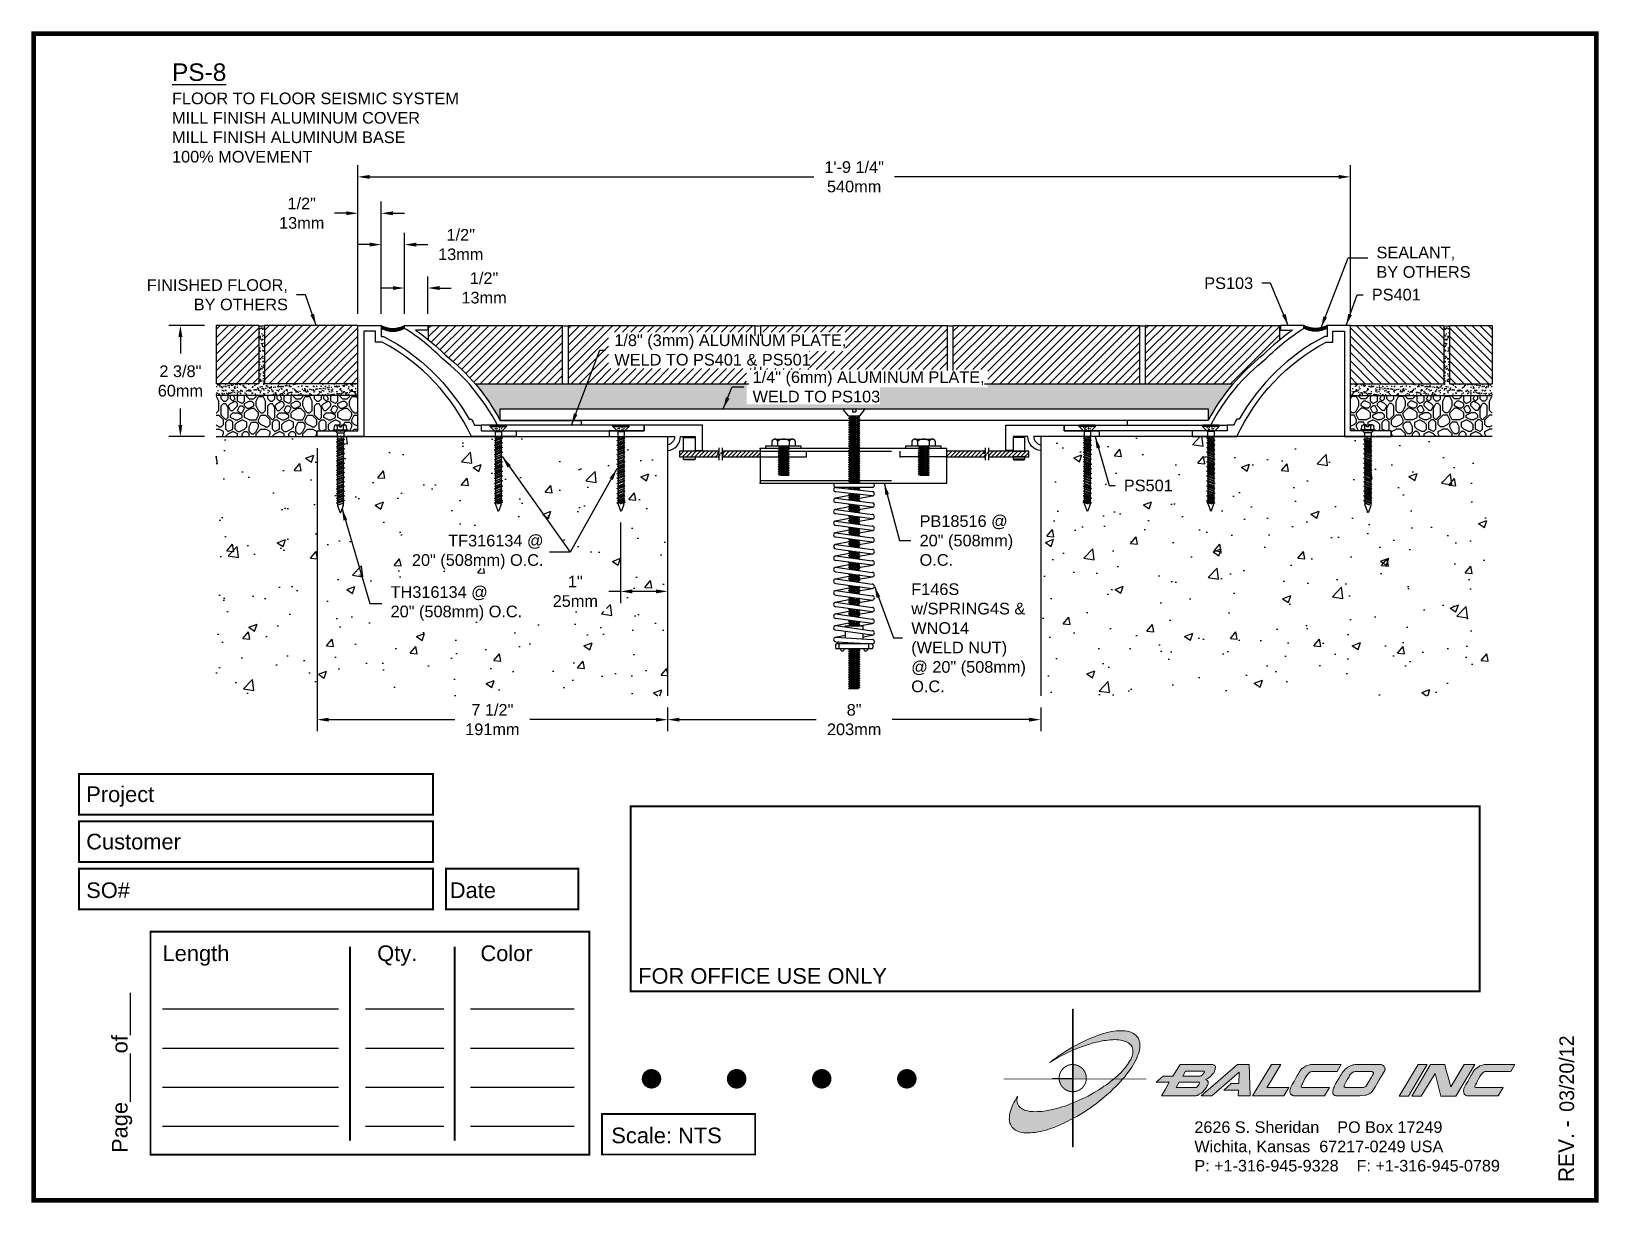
# Paper-space layout 'Layout1' of a CAD drawing. Header units: inches. Extents: x 0 to 10, y 0 to 7.5.
# The model-space entities are those that its viewports show. They can reach past a viewport. Long polylines and large blocks are cut down to what shows.
import ezdxf

# ---------------------------------------------------------------- set-up
doc = ezdxf.new("R2010")
doc.units = ezdxf.units.IN
doc.header["$MEASUREMENT"] = 0
doc.linetypes.add('HIDDEN', pattern=[0.375, 0.25, -0.125])
for name, color, linetype in [('ANCHORS', 4, 'Continuous'), ('Border', 7, 'Continuous'), ('CONDITIONS', 1, 'Continuous'), ('DIMENSIONS', 3, 'Continuous'), ('FILLERS', 2, 'Continuous'), ('METALS', 7, 'Continuous'), ('TEXT', 2, 'Continuous')]:
    doc.layers.add(name, color=color, linetype=linetype)
doc.styles.add('ARIAL', font='arial.ttf')
doc.styles.add('Copyright', font='ERASDEMI.TTF')
doc.dimstyles.new('Arial', dxfattribs={"dimtxt": 0.25, "dimasz": 0.25, "dimexe": 0.25, "dimexo": 0.25, "dimgap": 0.25, "dimtad": 0, "dimtih": 1, "dimtoh": 1, "dimdec": 4, "dimzin": 3, "dimdsep": 46, "dimlunit": 4, "dimtxsty": 'ARIAL', "dimcen": 0.25, "dimadec": 0, "dimazin": 0, "dimtfac": 1, "dimtdec": 4, "dimtofl": 0, "dimtmove": 0, "dimatfit": 3, "dimfxl": 0, "dimfrac": 2, "dimtolj": 1, "dimtzin": 0, "dimarcsym": 0})
pattern_1 = [(45, (-19.82421, -20.599275), (-0.04419417, 0.04419417), [])]
pattern_2 = [(45, (-4, 0), (-0.0883883, 0.0883883), [])]
pattern_3 = [(135, (20.84067, 0), (0.0883883, 0.0883883), [])]

psp = doc.layouts.get("Layout1")

msp = doc.modelspace()

# ---------------------------------------------------------------- texts
at = {"layer": 'TEXT', "insert": (-6.20544, 9.04067), "char_height": 0.375, "width": 8.375, "attachment_point": 1, "style": 'ARIAL'}
msp.add_mtext('{\\LPS-8\\P\\H0.6667x;\\lFLOOR TO FLOOR SEISMIC SYSTEM\\PMILL FINISH ALUMINUM COVER\\PMILL FINISH ALUMINUM BASE\\P100% MOVEMENT}', dxfattribs=at)
at = {"layer": 'TEXT', "char_height": 0.25, "style": 'ARIAL'}
for s, insert, attachment_point in [('\\A1;SEALANT,\\PBY OTHERS', (19.61977, 4.77551), 4), ('\\A1;FINISHED FLOOR,\\PBY OTHERS', (-3.72086, 4.07817), 6), ('\\A1;PS103', (16.97557, 4.32634), 6), ('\\A1;PS401', (19.52016, 4.08136), 4), ('1/8" (3mm) ALUMINUM PLATE,\\PWELD TO PS401 & PS501', (3.27824, 2.89431), 4), ('1/4" (6mm) ALUMINUM PLATE,\\PWELD TO PS103', (6.24243, 2.10367), 4), ('\\A1;PS501', (14.20314, -0.01093), 4), ('PB18516 @\\P20" (508mm)\\PO.C.', (9.82401, -1.19077), 4), ('TF316134 @\\P20" (508mm) O.C.', (1.75965, -1.43671), 6), ('\\A1;TH316134 @\\P20" (508mm) O.C.', (-1.51862, -2.53958), 4), ('F146S\\Pw/SPRING4S &\\PWNO14\\P(WELD NUT)\\P@ 20" (508mm)\\PO.C.', (9.64472, -3.27575), 4)]:
    msp.add_mtext(s, dxfattribs=dict(at, insert=insert, attachment_point=attachment_point))

# ---------------------------------------------------------------- blocks, each defined once
blk = doc.blocks.new('CADlogo')
h = blk.add_hatch(color=256)
h.paths.add_polyline_path([(0.918, 1.81), (0.909, 1.81), (0.909, 1.322), (0.918, 1.327)])
h.paths.add_polyline_path([(0.918, 1.285), (0.909, 1.281), (0.909, 1.1), (0.918, 1.1)])
h.paths.add_polyline_path([(0.918, 0.917), (0.909, 0.917), (0.909, 0.762), (0.909, 0.753), (0.91, 0.753), (0.918, 0.753)])
h.paths.add_polyline_path([(0.918, 1.091), (0.918, 1.1), (0.91, 1.1), (0.909, 1.1), (0.909, 0.917), (0.918, 0.917), (0.918, 0.919), (0.915, 0.919)])
h.paths.add_polyline_path([(0.918, 0.412), (0.909, 0.407), (0.909, 0.049), (0.918, 0.049)])
h.paths.add_polyline_path([(0.918, 0.753), (0.909, 0.753), (0.909, 0.606), (0.918, 0.609)])
h.paths.add_polyline_path([(0.918, 0.609), (0.909, 0.606), (0.909, 0.407), (0.918, 0.412)])
h.paths.add_polyline_path([(0.918, 1.327), (0.909, 1.322), (0.909, 1.281), (0.918, 1.285)])
h = blk.add_hatch(color=175)
h.paths.add_polyline_path([(0.574, 0.51), (0.543, 0.506), (0.514, 0.502), (0.487, 0.499), (0.459, 0.499), (0.432, 0.497), (0.406, 0.499), (0.382, 0.5), (0.36, 0.502), (0.338, 0.508), (0.318, 0.511), (0.298, 0.519), (0.282, 0.526), (0.265, 0.533), (0.252, 0.543), (0.24, 0.553), (0.234, 0.559), (0.229, 0.564), (0.22, 0.577), (0.212, 0.592), (0.205, 0.607), (0.203, 0.616), (0.201, 0.627), (0.199, 0.643), (0.201, 0.66), (0.201, 0.671), (0.205, 0.682), (0.207, 0.694), (0.19, 0.667), (0.176, 0.641), (0.161, 0.616), (0.148, 0.59), (0.137, 0.566), (0.128, 0.543), (0.119, 0.519), (0.113, 0.495), (0.108, 0.473), (0.104, 0.451), (0.103, 0.44), (0.103, 0.429), (0.101, 0.409), (0.103, 0.391), (0.104, 0.38), (0.106, 0.371), (0.11, 0.352), (0.115, 0.336), (0.124, 0.318), (0.13, 0.31), (0.135, 0.301), (0.143, 0.294), (0.15, 0.286), (0.165, 0.274), (0.181, 0.263), (0.199, 0.254), (0.22, 0.244), (0.242, 0.237), (0.263, 0.232), (0.289, 0.228), (0.315, 0.226), (0.342, 0.226), (0.371, 0.226), (0.402, 0.23), (0.434, 0.233), (0.467, 0.239), (0.499, 0.246), (0.534, 0.254), (0.571, 0.263), (0.606, 0.275), (0.644, 0.286), (0.682, 0.301), (0.721, 0.318), (0.759, 0.334), (0.799, 0.352), (0.841, 0.371), (0.882, 0.393), (0.909, 0.407), (0.909, 0.606), (0.884, 0.596), (0.847, 0.583), (0.81, 0.57), (0.774, 0.559), (0.739, 0.548), (0.704, 0.537), (0.671, 0.53), (0.638, 0.522), (0.606, 0.515)])
h.paths.add_polyline_path([(1.18, 0.738), (1.109, 0.698), (1.034, 0.661), (0.957, 0.627), (0.918, 0.609), (0.918, 0.412), (0.924, 0.414), (0.964, 0.438), (1.006, 0.462), (1.05, 0.489), (1.092, 0.517), (1.134, 0.544), (1.174, 0.574), (1.215, 0.603), (1.253, 0.634), (1.291, 0.663), (1.328, 0.694), (1.365, 0.725), (1.399, 0.757), (1.432, 0.788), (1.463, 0.819), (1.494, 0.85), (1.524, 0.883), (1.554, 0.917), (1.44, 0.917), (1.429, 0.908), (1.401, 0.886), (1.374, 0.864), (1.343, 0.842), (1.312, 0.822), (1.28, 0.8), (1.248, 0.778), (1.215, 0.758)])
h.paths.add_polyline_path([(1.769, 1.382), (1.767, 1.393), (1.763, 1.404), (1.758, 1.422), (1.749, 1.441), (1.743, 1.45), (1.738, 1.457), (1.73, 1.464), (1.725, 1.472), (1.709, 1.485), (1.692, 1.496), (1.674, 1.506), (1.654, 1.514), (1.632, 1.521), (1.61, 1.527), (1.584, 1.53), (1.559, 1.532), (1.531, 1.532), (1.502, 1.532), (1.471, 1.53), (1.44, 1.527), (1.407, 1.521), (1.374, 1.514), (1.339, 1.505), (1.304, 1.496), (1.268, 1.485), (1.229, 1.472), (1.191, 1.457), (1.152, 1.442), (1.114, 1.426), (1.074, 1.408), (1.034, 1.388), (0.991, 1.367), (0.951, 1.346), (0.918, 1.327), (0.918, 1.285), (0.926, 1.289), (0.964, 1.305), (1.001, 1.32), (1.037, 1.333), (1.074, 1.346), (1.109, 1.356), (1.143, 1.367), (1.178, 1.378), (1.213, 1.386), (1.246, 1.393), (1.277, 1.4), (1.31, 1.406), (1.339, 1.41), (1.368, 1.413), (1.398, 1.417), (1.425, 1.417), (1.452, 1.419), (1.476, 1.417), (1.502, 1.415), (1.524, 1.413), (1.546, 1.408), (1.566, 1.404), (1.584, 1.397), (1.602, 1.389), (1.617, 1.382), (1.632, 1.373), (1.644, 1.362), (1.65, 1.356), (1.655, 1.351), (1.665, 1.338), (1.672, 1.325), (1.677, 1.309), (1.681, 1.294), (1.683, 1.278), (1.683, 1.261), (1.683, 1.252), (1.681, 1.243), (1.677, 1.225), (1.672, 1.207), (1.665, 1.186), (1.655, 1.166), (1.644, 1.146), (1.632, 1.126), (1.619, 1.106), (1.602, 1.084), (1.586, 1.062), (1.568, 1.04), (1.548, 1.018), (1.527, 0.996), (1.504, 0.974), (1.48, 0.952), (1.456, 0.93), (1.44, 0.917), (1.554, 0.917), (1.579, 0.945), (1.602, 0.976), (1.626, 1.007), (1.648, 1.038), (1.668, 1.067), (1.687, 1.097), (1.703, 1.128), (1.719, 1.155), (1.732, 1.185), (1.743, 1.212), (1.752, 1.239), (1.758, 1.252), (1.762, 1.265), (1.767, 1.291), (1.771, 1.314), (1.771, 1.327), (1.773, 1.338), (1.771, 1.362), (1.771, 1.373)])
h.paths.add_polyline_path([(0.867, 1.296), (0.825, 1.271), (0.781, 1.243), (0.741, 1.214), (0.701, 1.186), (0.66, 1.157), (0.622, 1.128), (0.675, 1.161), (0.732, 1.194), (0.79, 1.225), (0.82, 1.239), (0.851, 1.254), (0.909, 1.281), (0.909, 1.322)])
h = blk.add_hatch(color=256)
h.paths.add_polyline_path([(1.074, 0.991), (1.07, 1.001), (1.065, 1.011), (1.059, 1.021), (1.053, 1.03), (1.046, 1.038), (1.039, 1.047), (1.031, 1.054), (1.022, 1.062), (1.014, 1.068), (1.004, 1.074), (0.995, 1.08), (0.985, 1.085), (0.975, 1.089), (0.964, 1.093), (0.954, 1.096), (0.943, 1.098), (0.932, 1.099), (0.921, 1.1), (0.918, 1.1), (0.918, 0.917), (0.94, 0.917), (1.086, 0.917), (1.087, 0.927), (1.086, 0.938), (1.085, 0.949), (1.083, 0.96), (1.081, 0.97), (1.078, 0.981)])
h.paths.add_polyline_path([(0.909, 0.917), (0.739, 0.917), (0.74, 0.91), (0.741, 0.899), (0.743, 0.888), (0.746, 0.878), (0.75, 0.867), (0.754, 0.857), (0.758, 0.847), (0.764, 0.837), (0.77, 0.828), (0.776, 0.819), (0.783, 0.811), (0.791, 0.803), (0.799, 0.795), (0.808, 0.788), (0.817, 0.782), (0.826, 0.776), (0.836, 0.771), (0.846, 0.766), (0.856, 0.762), (0.867, 0.759), (0.877, 0.757), (0.888, 0.755), (0.899, 0.753), (0.909, 0.753)])
h.paths.add_polyline_path([(0.918, 1.1), (0.91, 1.1), (0.909, 1.1), (0.909, 0.917), (0.918, 0.917)])
h = blk.add_hatch(color=256)
h.paths.add_polyline_path([(2.148, 0.874), (2.098, 0.784), (2.049, 0.7), (2.484, 0.7), (2.491, 0.702), (2.501, 0.703), (2.508, 0.705), (2.512, 0.707), (2.517, 0.711), (2.532, 0.72), (2.546, 0.729), (2.554, 0.735), (2.563, 0.74), (2.572, 0.747), (2.581, 0.757), (2.59, 0.768), (2.599, 0.777), (2.616, 0.799), (2.623, 0.811), (2.63, 0.822), (2.636, 0.833), (2.641, 0.844), (2.645, 0.855), (2.647, 0.864), (2.647, 0.879), (2.645, 0.883), (2.641, 0.886), (2.638, 0.892), (2.629, 0.899), (2.619, 0.905), (2.612, 0.91), (2.64, 0.921), (2.658, 0.936), (2.669, 0.943), (2.678, 0.95), (2.694, 0.967), (2.702, 0.976), (2.709, 0.985), (2.716, 0.994), (2.722, 1.005), (2.727, 1.014), (2.731, 1.025), (2.735, 1.038), (2.736, 1.049), (2.738, 1.062), (2.738, 1.073), (2.733, 1.082), (2.727, 1.088), (2.72, 1.093), (2.713, 1.097), (2.704, 1.099), (2.694, 1.1), (2.685, 1.102), (2.674, 1.102), (2.285, 1.102), (2.195, 0.952), (2.069, 0.952), (1.981, 0.874)])
h.paths.add_polyline_path([(2.274, 0.874), (2.53, 0.874), (2.534, 0.865), (2.532, 0.852), (2.524, 0.841), (2.515, 0.828), (2.505, 0.815), (2.493, 0.81), (2.49, 0.808), (2.235, 0.808)], flags=16)
h.paths.add_polyline_path([(2.321, 0.952), (2.356, 1.014), (2.587, 1.014), (2.592, 1.014), (2.597, 1.014), (2.597, 1.003), (2.59, 0.991), (2.583, 0.98), (2.569, 0.966), (2.555, 0.958), (2.546, 0.952), (2.535, 0.952)], flags=16)
h.paths.add_polyline_path([(3.04, 1.002), (3.036, 0.859), (2.941, 0.859), (2.844, 0.773), (3.031, 0.773), (3.027, 0.7), (3.181, 0.7), (3.168, 1.102), (3.02, 1.102), (2.557, 0.7), (2.694, 0.7)])
h.paths.add_polyline_path([(3.214, 0.7), (3.611, 0.7), (3.675, 0.808), (3.397, 0.808), (3.441, 0.881), (3.483, 0.952), (3.574, 1.102), (3.454, 1.102)])
h.paths.add_polyline_path([(3.788, 0.965), (3.766, 0.927), (3.743, 0.885), (3.721, 0.846), (3.71, 0.83), (3.702, 0.811), (3.697, 0.795), (3.693, 0.778), (3.691, 0.769), (3.691, 0.76), (3.691, 0.749), (3.693, 0.74), (3.7, 0.727), (3.708, 0.716), (3.711, 0.714), (3.724, 0.705), (3.733, 0.702), (3.744, 0.702), (3.757, 0.7), (3.774, 0.7), (4.134, 0.7), (4.196, 0.808), (3.854, 0.808), (3.841, 0.808), (3.833, 0.816), (3.836, 0.826), (3.843, 0.841), (3.856, 0.864), (3.869, 0.892), (3.883, 0.921), (3.898, 0.949), (3.914, 0.972), (3.924, 0.983), (3.931, 0.992), (3.943, 1.002), (3.954, 1.008), (3.969, 1.011), (4.297, 1.011), (4.346, 1.102), (4.238, 1.102), (4.15, 1.102), (4.075, 1.1), (3.997, 1.102), (3.982, 1.1), (3.968, 1.1), (3.955, 1.099), (3.942, 1.097), (3.92, 1.089), (3.9, 1.082), (3.889, 1.078), (3.88, 1.073), (3.863, 1.062), (3.849, 1.049), (3.834, 1.035), (3.821, 1.018), (3.81, 1.002), (3.799, 0.983)])
h.paths.add_polyline_path([(4.509, 1.097), (4.496, 1.095), (4.485, 1.093), (4.476, 1.089), (4.465, 1.086), (4.447, 1.077), (4.43, 1.066), (4.421, 1.06), (4.414, 1.055), (4.399, 1.04), (4.386, 1.025), (4.372, 1.011), (4.361, 0.994), (4.35, 0.976), (4.337, 0.96), (4.317, 0.923), (4.297, 0.888), (4.275, 0.855), (4.26, 0.828), (4.255, 0.813), (4.247, 0.799), (4.244, 0.784), (4.242, 0.777), (4.24, 0.769), (4.238, 0.753), (4.238, 0.735), (4.246, 0.722), (4.251, 0.714), (4.253, 0.713), (4.257, 0.711), (4.262, 0.705), (4.269, 0.703), (4.278, 0.702), (4.289, 0.7), (4.564, 0.7), (4.571, 0.7), (4.584, 0.702), (4.613, 0.703), (4.648, 0.707), (4.664, 0.709), (4.677, 0.713), (4.686, 0.716), (4.694, 0.722), (4.705, 0.727), (4.717, 0.735), (4.73, 0.744), (4.741, 0.755), (4.752, 0.769), (4.781, 0.815), (4.833, 0.903), (4.906, 1.025), (4.908, 1.035), (4.908, 1.046), (4.906, 1.051), (4.906, 1.057), (4.9, 1.069), (4.893, 1.08), (4.889, 1.082), (4.888, 1.086), (4.88, 1.089), (4.873, 1.093), (4.866, 1.097), (4.856, 1.1), (4.846, 1.1), (4.844, 1.1), (4.73, 1.1), (4.626, 1.1), (4.58, 1.1), (4.542, 1.099), (4.524, 1.099)])
h.paths.add_polyline_path([(4.527, 1.011), (4.54, 1.011), (4.745, 1.011), (4.752, 1.003), (4.758, 0.998), (4.758, 0.985), (4.756, 0.98), (4.754, 0.974), (4.749, 0.965), (4.743, 0.956), (4.734, 0.941), (4.663, 0.821), (4.648, 0.812), (4.639, 0.81), (4.633, 0.808), (4.622, 0.808), (4.61, 0.808), (4.416, 0.808), (4.398, 0.808), (4.39, 0.813), (4.387, 0.813), (4.385, 0.819), (4.378, 0.825), (4.385, 0.832), (4.408, 0.877), (4.428, 0.914), (4.447, 0.945), (4.454, 0.96), (4.461, 0.971), (4.474, 0.986), (4.487, 0.996), (4.496, 1.002), (4.508, 1.009), (4.516, 1.009)], flags=16)
h.paths.add_polyline_path([(5.089, 0.698), (5.206, 0.698), (5.445, 1.1), (5.33, 1.099)])
h.paths.add_polyline_path([(5.489, 1.099), (5.252, 0.698), (5.37, 0.698), (5.548, 0.987), (5.621, 0.698), (5.811, 0.698), (6.055, 1.099), (5.919, 1.1), (5.749, 0.817), (5.709, 0.954), (5.691, 1.024), (5.672, 1.099)])
h.paths.add_polyline_path([(6.086, 1.06), (6.069, 1.047), (6.056, 1.035), (6.044, 1.018), (6.031, 1.002), (6.02, 0.983), (6.009, 0.965), (5.987, 0.925), (5.965, 0.885), (5.941, 0.846), (5.932, 0.828), (5.923, 0.811), (5.917, 0.795), (5.914, 0.778), (5.912, 0.769), (5.912, 0.758), (5.914, 0.749), (5.916, 0.738), (5.921, 0.725), (5.928, 0.716), (5.936, 0.709), (5.945, 0.705), (5.954, 0.702), (5.965, 0.7), (5.98, 0.7), (5.994, 0.7), (6.355, 0.7), (6.419, 0.806), (6.073, 0.806), (6.056, 0.811), (6.056, 0.821), (6.056, 0.826), (6.064, 0.841), (6.077, 0.864), (6.089, 0.892), (6.104, 0.919), (6.119, 0.947), (6.135, 0.972), (6.144, 0.983), (6.153, 0.992), (6.163, 1), (6.166, 1.003), (6.172, 1.005), (6.178, 1.008), (6.19, 1.011), (6.517, 1.011), (6.569, 1.1), (6.459, 1.102), (6.373, 1.1), (6.296, 1.1), (6.217, 1.1), (6.203, 1.1), (6.19, 1.099), (6.175, 1.099), (6.164, 1.095), (6.141, 1.089), (6.12, 1.082), (6.111, 1.077), (6.102, 1.073)])
blk.add_hatch(color=256).paths.add_polyline_path([(0.918, 0.609), (0.909, 0.606), (0.909, 0.407), (0.918, 0.412)])
for q in [(0.65, 0.917), (0.909, 0.648)]:
    blk.add_line((0.909, 0.917), q)
at = {"color": 7, "lineweight": 0}
for points in [[(0.909, 1.81), (0.918, 1.81), (0.918, 0.049), (0.909, 0.049), (0.909, 1.81)], [(2.738, 1.073), (2.733, 1.082), (2.727, 1.088), (2.72, 1.093), (2.713, 1.097), (2.704, 1.099), (2.694, 1.1), (2.685, 1.102), (2.674, 1.102), (2.285, 1.102), (2.195, 0.952), (2.069, 0.952), (1.981, 0.874), (2.148, 0.874), (2.098, 0.784), (2.049, 0.7), (2.484, 0.7), (2.491, 0.702), (2.501, 0.703), (2.508, 0.705), (2.512, 0.707), (2.517, 0.711), (2.532, 0.72), (2.546, 0.729), (2.554, 0.735), (2.563, 0.74), (2.572, 0.747), (2.581, 0.757), (2.59, 0.768), (2.599, 0.777), (2.616, 0.799), (2.623, 0.811), (2.63, 0.822), (2.636, 0.833), (2.641, 0.844), (2.645, 0.855), (2.647, 0.864), (2.647, 0.874), (2.647, 0.879), (2.645, 0.883), (2.641, 0.886), (2.638, 0.892), (2.629, 0.899), (2.619, 0.905), (2.612, 0.91), (2.64, 0.921), (2.658, 0.936), (2.669, 0.943), (2.678, 0.95), (2.694, 0.967), (2.702, 0.976), (2.709, 0.985), (2.716, 0.994), (2.722, 1.005), (2.727, 1.014), (2.731, 1.025), (2.735, 1.038), (2.736, 1.049), (2.738, 1.062), (2.738, 1.073), (2.738, 1.073)], [(2.587, 0.985), (2.583, 0.98), (2.572, 0.969), (2.565, 0.963), (2.555, 0.958), (2.546, 0.952), (2.535, 0.952), (2.321, 0.952), (2.356, 1.014), (2.587, 1.014), (2.592, 1.014), (2.594, 1.014), (2.596, 1.013), (2.597, 1.011), (2.597, 1.005), (2.596, 1), (2.59, 0.991), (2.587, 0.985), (2.587, 0.985)], [(3.027, 0.7), (3.181, 0.7), (3.168, 1.102), (3.02, 1.102), (2.557, 0.7), (2.694, 0.7), (3.04, 1.002), (3.036, 0.859), (3.038, 0.859), (2.941, 0.859), (2.844, 0.773), (3.031, 0.773), (3.027, 0.7), (3.027, 0.7)], [(3.214, 0.7), (3.454, 1.102), (3.574, 1.102), (3.483, 0.952), (3.441, 0.881), (3.397, 0.808), (3.675, 0.808), (3.611, 0.7), (3.214, 0.7), (3.214, 0.7)], [(3.969, 1.011), (3.96, 1.009), (3.955, 1.007), (3.949, 1.005), (3.946, 1.003), (3.94, 1), (3.931, 0.992), (3.924, 0.983), (3.914, 0.972), (3.898, 0.949), (3.883, 0.921), (3.869, 0.892), (3.856, 0.864), (3.843, 0.841), (3.836, 0.826), (3.834, 0.821), (3.834, 0.817), (3.836, 0.813), (3.839, 0.81), (3.847, 0.808), (3.854, 0.808), (4.196, 0.808), (4.134, 0.7), (3.774, 0.7), (3.757, 0.7), (3.744, 0.702), (3.733, 0.702), (3.724, 0.705), (3.715, 0.711), (3.711, 0.713), (3.708, 0.716), (3.7, 0.727), (3.693, 0.74), (3.691, 0.749), (3.691, 0.76), (3.691, 0.769), (3.693, 0.778), (3.697, 0.795), (3.702, 0.811), (3.71, 0.83), (3.721, 0.846), (3.743, 0.885), (3.766, 0.927), (3.788, 0.965), (3.799, 0.983), (3.81, 1.002), (3.821, 1.018), (3.834, 1.035), (3.849, 1.049), (3.863, 1.062), (3.88, 1.073), (3.889, 1.078), (3.9, 1.082), (3.92, 1.089), (3.942, 1.097), (3.955, 1.099), (3.968, 1.1), (3.982, 1.1), (3.997, 1.102), (4.075, 1.1), (4.15, 1.102), (4.238, 1.102), (4.346, 1.102), (4.297, 1.011), (3.969, 1.011), (3.969, 1.011)], [(4.846, 1.1), (4.844, 1.1), (4.73, 1.1), (4.626, 1.1), (4.58, 1.1), (4.542, 1.099), (4.524, 1.099), (4.509, 1.097), (4.496, 1.095), (4.485, 1.093), (4.476, 1.089), (4.465, 1.086), (4.447, 1.077), (4.43, 1.066), (4.421, 1.06), (4.414, 1.055), (4.399, 1.04), (4.386, 1.025), (4.372, 1.011), (4.361, 0.994), (4.35, 0.976), (4.337, 0.96), (4.317, 0.923), (4.297, 0.888), (4.275, 0.855), (4.26, 0.828), (4.255, 0.813), (4.247, 0.799), (4.244, 0.784), (4.242, 0.777), (4.24, 0.769), (4.238, 0.753), (4.238, 0.735), (4.246, 0.722), (4.251, 0.714), (4.253, 0.713), (4.257, 0.711), (4.262, 0.705), (4.269, 0.703), (4.278, 0.702), (4.289, 0.7), (4.564, 0.7), (4.571, 0.7), (4.584, 0.702), (4.613, 0.703), (4.648, 0.707), (4.664, 0.709), (4.677, 0.713), (4.686, 0.716), (4.694, 0.722), (4.705, 0.727), (4.717, 0.735), (4.73, 0.744), (4.741, 0.755), (4.752, 0.769), (4.781, 0.815), (4.833, 0.903), (4.906, 1.025), (4.908, 1.035), (4.908, 1.046), (4.906, 1.051), (4.906, 1.057), (4.9, 1.069), (4.897, 1.075), (4.893, 1.08), (4.889, 1.082), (4.888, 1.086), (4.88, 1.089), (4.873, 1.093), (4.866, 1.097), (4.856, 1.1), (4.846, 1.1), (4.846, 1.1)], [(4.734, 0.941), (4.663, 0.821), (4.653, 0.815), (4.646, 0.811), (4.639, 0.81), (4.633, 0.808), (4.622, 0.808), (4.61, 0.808), (4.416, 0.808), (4.403, 0.808), (4.396, 0.81), (4.39, 0.813), (4.388, 0.813), (4.386, 0.815), (4.385, 0.819), (4.383, 0.821), (4.383, 0.826), (4.383, 0.83), (4.385, 0.832), (4.408, 0.877), (4.428, 0.914), (4.447, 0.945), (4.454, 0.96), (4.461, 0.971), (4.471, 0.982), (4.478, 0.989), (4.487, 0.996), (4.496, 1.002), (4.505, 1.007), (4.511, 1.009), (4.516, 1.009), (4.527, 1.011), (4.54, 1.011), (4.743, 1.011), (4.749, 1.007), (4.752, 1.003), (4.756, 1), (4.758, 0.994), (4.758, 0.985), (4.756, 0.98), (4.754, 0.974), (4.749, 0.965), (4.743, 0.956), (4.734, 0.941), (4.734, 0.941)], [(5.089, 0.698), (5.33, 1.099), (5.445, 1.1), (5.206, 0.698), (5.091, 0.698), (5.089, 0.698), (5.089, 0.698)], [(5.811, 0.698), (5.621, 0.698), (5.548, 0.987), (5.37, 0.698), (5.252, 0.698), (5.489, 1.099), (5.672, 1.099), (5.691, 1.024), (5.709, 0.954), (5.749, 0.817), (5.919, 1.1), (6.055, 1.099), (5.811, 0.698), (5.811, 0.698)], [(6.19, 1.011), (6.181, 1.009), (6.175, 1.007), (6.172, 1.005), (6.166, 1.003), (6.163, 1), (6.153, 0.992), (6.144, 0.983), (6.135, 0.972), (6.119, 0.947), (6.104, 0.919), (6.089, 0.892), (6.077, 0.864), (6.064, 0.841), (6.056, 0.826), (6.056, 0.821), (6.056, 0.815), (6.058, 0.811), (6.062, 0.81), (6.067, 0.808), (6.077, 0.806), (6.419, 0.806), (6.355, 0.7), (5.994, 0.7), (5.98, 0.7), (5.965, 0.7), (5.954, 0.702), (5.945, 0.705), (5.936, 0.709), (5.932, 0.713), (5.928, 0.716), (5.921, 0.725), (5.916, 0.738), (5.914, 0.749), (5.912, 0.758), (5.912, 0.769), (5.914, 0.778), (5.917, 0.795), (5.923, 0.811), (5.932, 0.828), (5.941, 0.846), (5.965, 0.885), (5.987, 0.925), (6.009, 0.965), (6.02, 0.983), (6.031, 1.002), (6.044, 1.018), (6.056, 1.035), (6.069, 1.047), (6.086, 1.06), (6.102, 1.073), (6.111, 1.077), (6.12, 1.082), (6.141, 1.089), (6.164, 1.095), (6.175, 1.099), (6.19, 1.099), (6.203, 1.1), (6.217, 1.1), (6.296, 1.1), (6.373, 1.1), (6.459, 1.102), (6.569, 1.1), (6.517, 1.011), (6.19, 1.011), (6.19, 1.011)], [(2.484, 0.808), (2.235, 0.808), (2.274, 0.874), (2.524, 0.874), (2.53, 0.872), (2.532, 0.87), (2.533, 0.866), (2.533, 0.863), (2.532, 0.852), (2.524, 0.841), (2.515, 0.828), (2.506, 0.817), (2.501, 0.813), (2.493, 0.81), (2.49, 0.808), (2.486, 0.808), (2.484, 0.808), (2.484, 0.808)]]:
    blk.add_lwpolyline(points, dxfattribs=at)
at = {"color": 175, "lineweight": 0}
blk.add_lwpolyline([(1.758, 1.422), (1.763, 1.404), (1.767, 1.393), (1.769, 1.382), (1.771, 1.373), (1.771, 1.362), (1.773, 1.338), (1.771, 1.327), (1.771, 1.314), (1.767, 1.291), (1.762, 1.265), (1.758, 1.252), (1.752, 1.239), (1.743, 1.212), (1.732, 1.185), (1.719, 1.155), (1.703, 1.128), (1.687, 1.097), (1.668, 1.067), (1.648, 1.038), (1.626, 1.007), (1.602, 0.976), (1.579, 0.945), (1.551, 0.914), (1.524, 0.883), (1.494, 0.85), (1.463, 0.819), (1.432, 0.788), (1.399, 0.757), (1.365, 0.725), (1.328, 0.694), (1.291, 0.663), (1.253, 0.634), (1.215, 0.603), (1.174, 0.574), (1.134, 0.544), (1.092, 0.517), (1.05, 0.489), (1.006, 0.462), (0.964, 0.438), (0.924, 0.414), (0.882, 0.393), (0.841, 0.371), (0.799, 0.352), (0.759, 0.334), (0.721, 0.318), (0.682, 0.301), (0.644, 0.286), (0.606, 0.275), (0.571, 0.263), (0.534, 0.254), (0.499, 0.246), (0.467, 0.239), (0.434, 0.233), (0.402, 0.23), (0.371, 0.226), (0.342, 0.226), (0.315, 0.226), (0.289, 0.228), (0.263, 0.232), (0.242, 0.237), (0.22, 0.244), (0.199, 0.254), (0.181, 0.263), (0.165, 0.274), (0.15, 0.286), (0.143, 0.294), (0.135, 0.301), (0.13, 0.31), (0.124, 0.318), (0.115, 0.336), (0.11, 0.352), (0.106, 0.371), (0.104, 0.38), (0.103, 0.391), (0.101, 0.409), (0.103, 0.429), (0.103, 0.44), (0.104, 0.451), (0.108, 0.473), (0.113, 0.495), (0.119, 0.519), (0.128, 0.543), (0.137, 0.566), (0.148, 0.59), (0.161, 0.616), (0.176, 0.641), (0.19, 0.667), (0.207, 0.694), (0.205, 0.682), (0.201, 0.671), (0.201, 0.66), (0.199, 0.649), (0.199, 0.638), (0.201, 0.627), (0.203, 0.616), (0.205, 0.607), (0.212, 0.592), (0.22, 0.577), (0.229, 0.564), (0.234, 0.559), (0.24, 0.553), (0.252, 0.543), (0.265, 0.533), (0.282, 0.526), (0.298, 0.519), (0.318, 0.511), (0.338, 0.508), (0.36, 0.502), (0.382, 0.5), (0.406, 0.499), (0.432, 0.497), (0.459, 0.499), (0.487, 0.499), (0.514, 0.502), (0.543, 0.506), (0.574, 0.51), (0.606, 0.515), (0.638, 0.522), (0.671, 0.53), (0.704, 0.537), (0.739, 0.548), (0.774, 0.559), (0.81, 0.57), (0.847, 0.583), (0.884, 0.596), (0.92, 0.61), (0.957, 0.627), (1.034, 0.661), (1.109, 0.698), (1.18, 0.738), (1.215, 0.758), (1.248, 0.778), (1.28, 0.8), (1.312, 0.822), (1.343, 0.842), (1.374, 0.864), (1.401, 0.886), (1.429, 0.908), (1.456, 0.93), (1.48, 0.952), (1.504, 0.974), (1.527, 0.996), (1.548, 1.018), (1.568, 1.04), (1.586, 1.062), (1.602, 1.084), (1.619, 1.106), (1.632, 1.126), (1.644, 1.146), (1.655, 1.166), (1.665, 1.186), (1.672, 1.207), (1.677, 1.225), (1.681, 1.243), (1.683, 1.252), (1.683, 1.261), (1.683, 1.278), (1.681, 1.294), (1.677, 1.309), (1.672, 1.325), (1.665, 1.338), (1.655, 1.351), (1.65, 1.356), (1.644, 1.362), (1.632, 1.373), (1.617, 1.382), (1.602, 1.389), (1.584, 1.397), (1.566, 1.404), (1.546, 1.408), (1.524, 1.413), (1.502, 1.415), (1.476, 1.417), (1.452, 1.419), (1.425, 1.417), (1.398, 1.417), (1.368, 1.413), (1.339, 1.41), (1.31, 1.406), (1.277, 1.4), (1.246, 1.393), (1.213, 1.386), (1.178, 1.378), (1.143, 1.367), (1.109, 1.356), (1.074, 1.346), (1.037, 1.333), (1.001, 1.32), (0.964, 1.305), (0.926, 1.289), (0.851, 1.254), (0.82, 1.239), (0.79, 1.225), (0.732, 1.194), (0.675, 1.161), (0.622, 1.128), (0.66, 1.157), (0.701, 1.186), (0.741, 1.214), (0.781, 1.243), (0.825, 1.271), (0.867, 1.296), (0.909, 1.322), (0.951, 1.346), (0.991, 1.367), (1.034, 1.388), (1.074, 1.408), (1.114, 1.426), (1.152, 1.442), (1.191, 1.457), (1.229, 1.472), (1.268, 1.485), (1.304, 1.496), (1.339, 1.505), (1.374, 1.514), (1.407, 1.521), (1.44, 1.527), (1.471, 1.53), (1.502, 1.532), (1.531, 1.532), (1.559, 1.532), (1.584, 1.53), (1.61, 1.527), (1.632, 1.521), (1.654, 1.514), (1.674, 1.506), (1.692, 1.496), (1.709, 1.485), (1.725, 1.472), (1.73, 1.464), (1.738, 1.457), (1.743, 1.45), (1.749, 1.441), (1.758, 1.422), (1.758, 1.422)], dxfattribs=at)
at = {"color": 7, "lineweight": 0, "const_width": 0.0128}
blk.add_lwpolyline([(1.087, 0.927), (1.086, 0.938), (1.085, 0.949), (1.083, 0.96), (1.081, 0.97), (1.078, 0.981), (1.074, 0.991), (1.07, 1.001), (1.065, 1.011), (1.059, 1.021), (1.053, 1.03), (1.046, 1.038), (1.039, 1.047), (1.031, 1.054), (1.022, 1.062), (1.014, 1.068), (1.004, 1.074), (0.995, 1.08), (0.985, 1.085), (0.975, 1.089), (0.964, 1.093), (0.954, 1.096), (0.943, 1.098), (0.932, 1.099), (0.921, 1.1), (0.91, 1.1), (0.899, 1.1), (0.888, 1.099), (0.877, 1.097), (0.867, 1.094), (0.856, 1.091), (0.846, 1.087), (0.836, 1.082), (0.826, 1.077), (0.817, 1.071), (0.808, 1.065), (0.799, 1.058), (0.791, 1.05), (0.783, 1.043), (0.776, 1.034), (0.77, 1.025), (0.764, 1.016), (0.758, 1.006), (0.754, 0.996), (0.75, 0.986), (0.746, 0.976), (0.743, 0.965), (0.741, 0.954), (0.74, 0.943), (0.739, 0.932), (0.739, 0.921), (0.74, 0.91), (0.741, 0.899), (0.743, 0.888), (0.746, 0.878), (0.75, 0.867), (0.754, 0.857), (0.758, 0.847), (0.764, 0.837), (0.77, 0.828), (0.776, 0.819), (0.783, 0.811), (0.791, 0.803), (0.799, 0.795), (0.808, 0.788), (0.817, 0.782), (0.826, 0.776), (0.836, 0.771), (0.846, 0.766), (0.856, 0.762), (0.867, 0.759), (0.877, 0.757), (0.888, 0.755), (0.899, 0.753), (0.91, 0.753), (0.921, 0.753), (0.932, 0.754), (0.943, 0.756), (0.954, 0.758), (0.964, 0.761), (0.975, 0.764), (0.985, 0.769), (0.995, 0.773), (1.004, 0.779), (1.014, 0.785), (1.022, 0.792), (1.031, 0.799), (1.039, 0.807), (1.046, 0.815), (1.053, 0.824), (1.059, 0.833), (1.065, 0.842), (1.07, 0.852), (1.074, 0.862), (1.078, 0.872), (1.081, 0.883), (1.083, 0.894), (1.085, 0.905), (1.086, 0.916), (1.087, 0.927)], dxfattribs=at)
at = {"color": 7, "lineweight": 0}
blk.add_lwpolyline([(1.853, 0.917, 0.0091, 0.0091, 0), (0.029, 0.917, 0.00366, 0.00366, 0), (0.029, 0.917, 0.00366, 0.00366, 0)], format="xyseb", dxfattribs=at)
blk = doc.blocks.new('ACADlogo')
blk.add_blockref('CADlogo', (-0.011, 7.152))
blk = doc.blocks.new('ejcnosingdetailsheet')
at = {"layer": 'Border', "color": 253}
for p, q in [((0.823, 1.224), (1.95, 1.224)), ((2.122, 1.224), (2.622, 1.224)), ((2.794, 1.224), (3.457, 1.224)), ((0.823, 0.974), (1.95, 0.974)), ((2.122, 0.974), (2.622, 0.974)), ((2.794, 0.974), (3.457, 0.974)), ((0.823, 0.724), (1.95, 0.724)), ((2.122, 0.724), (2.622, 0.724)), ((2.794, 0.724), (3.457, 0.724)), ((0.823, 0.474), (1.95, 0.474)), ((2.122, 0.474), (2.622, 0.474)), ((2.794, 0.474), (3.457, 0.474))]:
    blk.add_line(p, q, dxfattribs=at)
at = {"layer": 'Border'}
for points, const_width in [([(0, 7.461), (9.993, 7.461), (9.993, 0), (0, 0)], 0.03), ([(0.289, 2.727), (2.554, 2.727), (2.554, 2.467), (0.289, 2.467)], 0.0125), ([(9.247, 1.336), (3.818, 1.336), (3.818, 2.519), (9.247, 2.519)], 0.0125), ([(0.289, 2.423), (2.554, 2.423), (2.554, 2.164), (0.289, 2.164)], 0.0125), ([(0.289, 2.12), (2.554, 2.12), (2.554, 1.86), (0.289, 1.86)], 0.0125), ([(2.636, 1.861), (2.636, 2.12), (3.484, 2.12), (3.484, 1.861)], 0.0125), ([(3.554, 0.292), (0.747, 0.292), (0.747, 1.718), (3.554, 1.718)], 0.0125), ([(3.635, 0.552), (4.614, 0.552), (4.614, 0.293), (3.635, 0.293)], 0.0125)]:
    blk.add_lwpolyline(points, close=True, dxfattribs=dict(at, const_width=const_width))
at = {"layer": 'Border', "const_width": 0.0125}
for points in [[(2.022, 1.623), (2.022, 0.382)], [(2.693, 1.623), (2.693, 0.382)]]:
    blk.add_lwpolyline(points, dxfattribs=at)
at = {"layer": 'Border', "color": 175, "const_width": 0.0625}
for points in [[(3.92, 0.777, 1), (3.982, 0.777, 1)], [(4.464, 0.777, 1), (4.527, 0.777, 1)], [(5.009, 0.777, 1), (5.071, 0.777, 1)], [(5.553, 0.777, 1), (5.615, 0.777, 1)]]:
    blk.add_lwpolyline(points, format="xyb", close=True, dxfattribs=at)
at = {"layer": 'Border', "xscale": 0.5, "yscale": 0.5, "zscale": 0.5}
blk.add_blockref('ACADlogo', (6.194, -3.258), dxfattribs=at)
at = {"layer": 'Border', "style": 'ARIAL'}
for s, p in [('Project', (0.336, 2.547)), ('Customer', (0.336, 2.244)), ('SO#', (0.336, 1.933)), ('Date', (2.661, 1.933)), ('Length', (0.824, 1.53)), ('Qty.', (2.197, 1.53)), ('Color', (2.857, 1.53)), ('FOR OFFICE USE ONLY', (3.866, 1.385)), ('Scale: NTS', (3.694, 0.365))]:
    blk.add_text(s, height=0.1, dxfattribs=at).set_placement(p)
blk.add_text('Page%%u        %%uof%%u       ', height=0.1, rotation=90, dxfattribs=at).set_placement((0.6, 0.303))
at = {"layer": 'Border', "insert": (7.423, 0.505), "char_height": 0.074, "width": 2.3438, "attachment_point": 1, "style": 'ARIAL'}
blk.add_mtext('2626 S. Sheridan    PO Box 17249\\PWichita, Kansas  67217-0249 USA \\PP: +1-316-945-9328    F: +1-316-945-0789', dxfattribs=at)
blk = doc.blocks.new('REV')
at = {"style": 'Copyright'}
blk.add_text('REV. -', height=0.1, rotation=90, dxfattribs=at).set_placement((-0.142, 0.117))
at = {"style": 'Copyright', "flags": 4}
blk.add_attdef('REVISIONDATE', (-0.142, 0.566), '', height=0.0938, rotation=90, dxfattribs=at)
blk = doc.blocks.new('PS401')
blk.add_lwpolyline([(4.265, 0), (3.309, 0, 0.163545), (1.394, 2.025), (1.25, 2.025), (1.25, 2.26), (1, 2.26), (1, 0), (0, 0), (0, 0.125), (0.49, 0.125), (0.5, 0.115), (0.51, 0.125), (0.875, 0.125), (0.875, 2.385), (1.375, 2.385), (1.375, 2.15), (1.425, 2.15, -0.144709), (3.257, 0.375), (3.311, 0.375, -0.007801), (3.378, 0.25), (3.515, 0.25), (3.515, 0.125), (4.265, 0.125)], format="xyb", close=True)
blk = doc.blocks.new('PS501')
blk.add_lwpolyline([(1.25, 0.001, 0.389325), (1.524, 0.3), (1.839, 0.3), (1.839, 0), (1.979, 0, 0.414214), (1.999, 0.02), (1.999, 0.55), (0.75, 0.55), (0.75, 0.425), (0, 0.425), (0, 0.3), (1.399, 0.3, -0.371701), (1.25, 0.127), (1.25, 0.001)], format="xyb", close=True)
blk = doc.blocks.new('Ps103')
blk.add_lwpolyline([(46.051, -32.94), (44.32, -32.94), (44.32, -33.04), (46.111, -33.04, -0.104424), (47.3, -31.611, -0.058251), (48.103, -30.967), (48.103, -30.905), (47.603, -30.905), (47.603, -31.005), (47.865, -31.005, 0.045636), (47.233, -31.536, 0.100763)], format="xyb", close=True)
blk = doc.blocks.new('TH-316134')
for p, q in [((-0.157, 0.019), (0.157, 0.019)), ((-0.157, 0), (-0.157, 0.019)), ((-0.157, 0), (0.157, 0)), ((-0.135, 0.029), (-0.129, 0.1)), ((-0.115, 0), (-0.07, -0.045)), ((-0.097, 0.127), (-0.027, 0.127)), ((-0.065, 0.019), (-0.065, 0.1)), ((-0.023, 0.083), (-0.027, 0.127)), ((-0.023, 0.083), (0.023, 0.083)), ((0.023, 0.083), (0.027, 0.127)), ((0.027, 0.127), (0.097, 0.127)), ((0.064, 0.019), (0.064, 0.1)), ((0.115, 0), (0.07, -0.045)), ((0.135, 0.029), (0.129, 0.1)), ((0.157, 0.019), (0.157, 0)), ((-0.086, -0.234), (0.086, -0.184)), ((-0.086, -0.234), (-0.062, -0.221)), ((-0.086, -0.234), (-0.062, -0.247)), ((-0.086, -0.336), (0.086, -0.285)), ((-0.086, -0.336), (-0.062, -0.323)), ((-0.086, -0.336), (-0.062, -0.349)), ((-0.074, -0.184), (0.032, -0.147)), ((-0.074, -0.184), (-0.062, -0.177)), ((-0.074, -0.184), (-0.062, -0.19)), ((-0.074, -0.285), (0.074, -0.234)), ((-0.074, -0.285), (-0.062, -0.279)), ((-0.074, -0.285), (-0.062, -0.291)), ((-0.074, -0.387), (0.074, -0.336)), ((-0.07, -0.045), (0.07, -0.045)), ((-0.07, -0.045), (-0.07, -0.112)), ((-0.069, -0.122), (-0.063, -0.148)), ((0.032, -0.147), (-0.062, -0.19)), ((-0.062, -0.177), (0.032, -0.147)), ((-0.062, -0.157), (-0.062, -0.177)), ((0.062, -0.171), (-0.062, -0.221)), ((-0.062, -0.19), (-0.062, -0.221)), ((0.062, -0.197), (-0.062, -0.247)), ((-0.062, -0.279), (0.062, -0.228)), ((0.062, -0.241), (-0.062, -0.291)), ((-0.062, -0.247), (-0.062, -0.279)), ((0.062, -0.272), (-0.062, -0.323)), ((-0.062, -0.291), (-0.062, -0.323)), ((0.062, -0.298), (-0.062, -0.349)), ((-0.062, -0.381), (0.062, -0.33)), ((0.062, -0.157), (0.062, -0.171)), ((0.086, -0.184), (0.062, -0.171)), ((0.086, -0.184), (0.062, -0.197)), ((0.062, -0.197), (0.062, -0.228)), ((0.074, -0.234), (0.062, -0.228)), ((0.074, -0.234), (0.062, -0.241)), ((0.062, -0.241), (0.062, -0.272)), ((0.086, -0.285), (0.062, -0.272)), ((0.086, -0.285), (0.062, -0.298)), ((0.062, -0.298), (0.062, -0.33)), ((0.074, -0.336), (0.062, -0.33)), ((0.074, -0.336), (0.062, -0.342)), ((0.069, -0.122), (0.063, -0.148)), ((0.07, -0.045), (0.07, -0.112)), ((-0.086, -0.437), (0.086, -0.387)), ((-0.086, -0.437), (-0.062, -0.425)), ((-0.086, -0.437), (-0.062, -0.45)), ((-0.086, -0.539), (0.086, -0.488)), ((-0.086, -0.539), (-0.062, -0.526)), ((-0.086, -0.539), (-0.062, -0.552)), ((-0.086, -0.641), (0.086, -0.59)), ((-0.086, -0.641), (-0.062, -0.628)), ((-0.086, -0.641), (-0.062, -0.654)), ((-0.074, -0.387), (-0.062, -0.381)), ((-0.074, -0.387), (-0.062, -0.393)), ((-0.074, -0.488), (0.074, -0.437)), ((-0.074, -0.488), (-0.062, -0.482)), ((-0.074, -0.488), (-0.062, -0.494)), ((-0.074, -0.59), (0.074, -0.539)), ((-0.074, -0.59), (-0.062, -0.584)), ((-0.074, -0.59), (-0.062, -0.596)), ((-0.074, -0.691), (0.074, -0.641)), ((0.062, -0.342), (-0.062, -0.393)), ((-0.062, -0.349), (-0.062, -0.381)), ((0.062, -0.374), (-0.062, -0.425)), ((-0.062, -0.393), (-0.062, -0.425)), ((0.062, -0.4), (-0.062, -0.45)), ((-0.062, -0.482), (0.062, -0.431)), ((0.062, -0.444), (-0.062, -0.494)), ((-0.062, -0.45), (-0.062, -0.482)), ((0.062, -0.475), (-0.062, -0.526)), ((-0.062, -0.494), (-0.062, -0.526)), ((0.062, -0.501), (-0.062, -0.552)), ((-0.062, -0.584), (0.062, -0.533)), ((0.062, -0.545), (-0.062, -0.596)), ((-0.062, -0.552), (-0.062, -0.584)), ((0.062, -0.577), (-0.062, -0.628)), ((-0.062, -0.596), (-0.062, -0.628)), ((0.062, -0.603), (-0.062, -0.654)), ((-0.062, -0.685), (0.062, -0.634)), ((0.062, -0.647), (-0.062, -0.698)), ((-0.062, -0.654), (-0.062, -0.685)), ((0.062, -0.342), (0.062, -0.374)), ((0.086, -0.387), (0.062, -0.374)), ((0.086, -0.387), (0.062, -0.4)), ((0.062, -0.4), (0.062, -0.431)), ((0.074, -0.437), (0.062, -0.431)), ((0.074, -0.437), (0.062, -0.444)), ((0.062, -0.444), (0.062, -0.475)), ((0.086, -0.488), (0.062, -0.475)), ((0.086, -0.488), (0.062, -0.501)), ((0.062, -0.501), (0.062, -0.533)), ((0.074, -0.539), (0.062, -0.533)), ((0.074, -0.539), (0.062, -0.545)), ((0.062, -0.545), (0.062, -0.577)), ((0.086, -0.59), (0.062, -0.577)), ((0.086, -0.59), (0.062, -0.603)), ((0.062, -0.603), (0.062, -0.634)), ((0.074, -0.641), (0.062, -0.634)), ((0.074, -0.641), (0.062, -0.647)), ((0.062, -0.647), (0.062, -0.678)), ((-0.086, -0.742), (0.086, -0.691)), ((-0.086, -0.742), (-0.062, -0.729)), ((-0.086, -0.742), (-0.062, -0.755)), ((-0.086, -0.844), (0.086, -0.793)), ((-0.086, -0.844), (-0.062, -0.831)), ((-0.086, -0.844), (-0.062, -0.857)), ((-0.086, -0.945), (0.086, -0.895)), ((-0.086, -0.945), (-0.062, -0.932)), ((-0.086, -0.945), (-0.062, -0.958)), ((-0.086, -1.047), (0.086, -0.996)), ((-0.074, -0.691), (-0.062, -0.685)), ((-0.074, -0.691), (-0.062, -0.698)), ((-0.074, -0.793), (0.074, -0.742)), ((-0.074, -0.793), (-0.062, -0.787)), ((-0.074, -0.793), (-0.062, -0.799)), ((-0.074, -0.895), (0.074, -0.844)), ((-0.074, -0.895), (-0.062, -0.888)), ((-0.074, -0.895), (-0.062, -0.901)), ((-0.074, -0.996), (0.074, -0.945)), ((-0.074, -0.996), (-0.062, -0.99)), ((-0.074, -0.996), (-0.062, -1.002)), ((0.062, -0.678), (-0.062, -0.729)), ((-0.062, -0.698), (-0.062, -0.729)), ((0.062, -0.704), (-0.062, -0.755)), ((-0.062, -0.787), (0.062, -0.736)), ((0.062, -0.748), (-0.062, -0.799)), ((-0.062, -0.755), (-0.062, -0.787)), ((0.062, -0.78), (-0.062, -0.831)), ((-0.062, -0.799), (-0.062, -0.831)), ((0.062, -0.806), (-0.062, -0.857)), ((-0.062, -0.888), (0.062, -0.838)), ((0.062, -0.85), (-0.062, -0.901)), ((-0.062, -0.857), (-0.062, -0.888)), ((0.062, -0.882), (-0.062, -0.932)), ((-0.062, -0.901), (-0.062, -0.932)), ((0.062, -0.907), (-0.062, -0.958)), ((-0.062, -0.99), (0.062, -0.939)), ((0.062, -0.951), (-0.062, -1.002)), ((-0.062, -0.958), (-0.062, -0.99)), ((0.062, -0.983), (-0.062, -1.034)), ((-0.062, -1.002), (-0.062, -1.034)), ((0.086, -0.691), (0.062, -0.678)), ((0.086, -0.691), (0.062, -0.704)), ((0.062, -0.704), (0.062, -0.736)), ((0.074, -0.742), (0.062, -0.736)), ((0.074, -0.742), (0.062, -0.748)), ((0.062, -0.748), (0.062, -0.78)), ((0.086, -0.793), (0.062, -0.78)), ((0.086, -0.793), (0.062, -0.806)), ((0.062, -0.806), (0.062, -0.838)), ((0.074, -0.844), (0.062, -0.838)), ((0.074, -0.844), (0.062, -0.85)), ((0.062, -0.85), (0.062, -0.882)), ((0.086, -0.895), (0.062, -0.882)), ((0.086, -0.895), (0.062, -0.907)), ((0.062, -0.907), (0.062, -0.939)), ((0.074, -0.945), (0.062, -0.939)), ((0.074, -0.945), (0.062, -0.951)), ((0.062, -0.951), (0.062, -0.983)), ((0.086, -0.996), (0.062, -0.983)), ((0.086, -0.996), (0.062, -1.009)), ((0.062, -1.001), (0.062, -1.033)), ((-0.086, -1.047), (-0.062, -1.034)), ((-0.086, -1.047), (-0.062, -1.06)), ((-0.086, -1.141), (0.086, -1.09)), ((-0.086, -1.141), (-0.062, -1.128)), ((-0.086, -1.141), (-0.062, -1.154)), ((-0.086, -1.242), (0.086, -1.191)), ((-0.086, -1.242), (-0.062, -1.229)), ((-0.086, -1.242), (-0.062, -1.255)), ((-0.086, -1.344), (0.086, -1.293)), ((-0.086, -1.344), (-0.062, -1.331)), ((-0.086, -1.344), (-0.062, -1.357)), ((-0.074, -1.09), (0.074, -1.039)), ((-0.074, -1.09), (-0.062, -1.084)), ((-0.074, -1.09), (-0.062, -1.096)), ((-0.074, -1.191), (0.074, -1.141)), ((-0.074, -1.191), (-0.062, -1.185)), ((-0.074, -1.191), (-0.062, -1.198)), ((-0.074, -1.293), (0.074, -1.242)), ((-0.074, -1.293), (-0.062, -1.287)), ((-0.074, -1.293), (-0.062, -1.299)), ((-0.074, -1.395), (0.074, -1.344)), ((0.062, -1.009), (-0.062, -1.06)), ((-0.062, -1.084), (0.062, -1.033)), ((0.062, -1.045), (-0.062, -1.096)), ((-0.062, -1.052), (-0.062, -1.084)), ((0.062, -1.077), (-0.062, -1.128)), ((-0.062, -1.096), (-0.062, -1.128)), ((0.062, -1.103), (-0.062, -1.154)), ((-0.062, -1.185), (0.062, -1.134)), ((0.062, -1.147), (-0.062, -1.198)), ((-0.062, -1.154), (-0.062, -1.185)), ((0.062, -1.178), (-0.062, -1.229)), ((-0.062, -1.198), (-0.062, -1.229)), ((0.062, -1.204), (-0.062, -1.255)), ((-0.062, -1.287), (0.062, -1.236)), ((0.062, -1.248), (-0.062, -1.299)), ((-0.062, -1.255), (-0.062, -1.287)), ((0.062, -1.28), (-0.062, -1.331)), ((-0.062, -1.299), (-0.062, -1.331)), ((0.062, -1.306), (-0.062, -1.357)), ((-0.062, -1.388), (0.062, -1.338)), ((0.074, -1.039), (0.062, -1.033)), ((0.074, -1.039), (0.062, -1.045)), ((0.062, -1.045), (0.062, -1.077)), ((0.086, -1.09), (0.062, -1.077)), ((0.086, -1.09), (0.062, -1.103)), ((0.062, -1.103), (0.062, -1.134)), ((0.074, -1.141), (0.062, -1.134)), ((0.074, -1.141), (0.062, -1.147)), ((0.062, -1.147), (0.062, -1.178)), ((0.086, -1.191), (0.062, -1.178)), ((0.086, -1.191), (0.062, -1.204)), ((0.062, -1.204), (0.062, -1.236)), ((0.074, -1.242), (0.062, -1.236)), ((0.074, -1.242), (0.062, -1.248)), ((0.062, -1.248), (0.062, -1.28)), ((0.086, -1.293), (0.062, -1.28)), ((0.086, -1.293), (0.062, -1.306)), ((0.062, -1.306), (0.062, -1.338)), ((0.074, -1.344), (0.062, -1.338)), ((0.074, -1.344), (0.062, -1.35)), ((-0.086, -1.445), (0.086, -1.395)), ((-0.086, -1.445), (-0.062, -1.432)), ((-0.086, -1.445), (-0.062, -1.458)), ((-0.086, -1.547), (0.086, -1.496)), ((-0.086, -1.547), (-0.062, -1.534)), ((-0.086, -1.547), (-0.062, -1.56)), ((-0.074, -1.395), (-0.062, -1.388)), ((-0.074, -1.395), (-0.062, -1.401)), ((-0.074, -1.496), (0.074, -1.445)), ((-0.074, -1.496), (-0.062, -1.49)), ((-0.074, -1.496), (-0.062, -1.502)), ((0.062, -1.35), (-0.062, -1.401)), ((-0.062, -1.357), (-0.062, -1.388)), ((0.062, -1.382), (-0.062, -1.432)), ((-0.062, -1.401), (-0.062, -1.432)), ((0.062, -1.407), (-0.062, -1.458)), ((-0.062, -1.49), (0.062, -1.439)), ((0.062, -1.451), (-0.062, -1.502)), ((-0.062, -1.458), (-0.062, -1.49)), ((0.062, -1.483), (-0.062, -1.534)), ((-0.062, -1.502), (-0.062, -1.534)), ((0.062, -1.509), (-0.062, -1.56)), ((-0.062, -1.56), (-0.062, -1.586)), ((-0.06, -1.601), (-0.01, -1.744)), ((-0.034, -1.584), (0.062, -1.541)), ((-0.034, -1.584), (0.074, -1.547)), ((0.062, -1.553), (-0.034, -1.584)), ((0.06, -1.601), (0.01, -1.744)), ((0.062, -1.35), (0.062, -1.382)), ((0.086, -1.395), (0.062, -1.382)), ((0.086, -1.395), (0.062, -1.407)), ((0.062, -1.407), (0.062, -1.439)), ((0.074, -1.445), (0.062, -1.439)), ((0.074, -1.445), (0.062, -1.451)), ((0.062, -1.451), (0.062, -1.483)), ((0.086, -1.496), (0.062, -1.483)), ((0.086, -1.496), (0.062, -1.509)), ((0.062, -1.509), (0.062, -1.541)), ((0.074, -1.547), (0.062, -1.541)), ((0.074, -1.547), (0.062, -1.553)), ((0.062, -1.553), (0.062, -1.586))]:
    blk.add_line(p, q)
for centre, radius, start, end in [((-0.146, 0.03), 0.0112, 270, 355), ((-0.097, 0.095), 0.0327, 9.285, 170.715), ((0, 0.038), 0.0896, 107.4215, 136.0407), ((0, 0.038), 0.0896, 43.9593, 72.5785), ((0.097, 0.095), 0.0327, 9.285, 170.715), ((0.146, 0.03), 0.0112, 185, 270), ((-0.023, -0.112), 0.0465, 180, 191.9357), ((-0.109, -0.157), 0.0465, 0, 11.9357), ((0.109, -0.157), 0.0465, 168.0643, 180), ((0.023, -0.112), 0.0465, 348.0643, 0), ((-0.016, -1.586), 0.0465, 180, 199.3058), ((0.016, -1.586), 0.0465, 340.6942, 0), ((0, -1.739), 0.0106, 204.1001, 335.8999)]:
    blk.add_arc(centre, radius, start, end)
blk = doc.blocks.new('TH316134')
blk.add_blockref('TH-316134', (0, 0))
blk = doc.blocks.new('TF316134')
for p, q in [((-0.163, 0), (0.163, 0)), ((-0.104, -0.013), (-0.113, 0)), ((-0.176, -0.029), (-0.175, -0.01)), ((-0.176, -0.029), (0.176, -0.029)), ((-0.176, -0.029), (-0.07, -0.141)), ((-0.082, -0.047), (-0.091, -0.032)), ((-0.086, -0.33), (0.086, -0.28)), ((-0.086, -0.33), (-0.062, -0.317)), ((-0.086, -0.33), (-0.062, -0.343)), ((-0.074, -0.28), (0.032, -0.243)), ((-0.074, -0.28), (-0.062, -0.273)), ((-0.074, -0.28), (-0.062, -0.286)), ((-0.074, -0.381), (0.074, -0.33)), ((-0.07, -0.141), (0.07, -0.141)), ((-0.07, -0.141), (-0.07, -0.208)), ((-0.053, -0.09), (-0.069, -0.066)), ((-0.069, -0.218), (-0.063, -0.244)), ((-0.062, -0.273), (0.032, -0.243)), ((0.032, -0.243), (-0.062, -0.286)), ((-0.062, -0.253), (-0.062, -0.273)), ((0.062, -0.267), (-0.062, -0.317)), ((-0.062, -0.286), (-0.062, -0.317)), ((0.062, -0.293), (-0.062, -0.343)), ((-0.062, -0.375), (0.062, -0.324)), ((-0.031, -0.125), (-0.044, -0.104)), ((-0.031, -0.005), (-0.031, 0)), ((-0.03, -0.026), (-0.03, -0.019)), ((-0.028, -0.051), (-0.029, -0.032)), ((-0.026, -0.091), (-0.028, -0.065)), ((-0.024, -0.126), (-0.025, -0.11)), ((-0.024, -0.135), (-0.011, -0.135)), ((-0.002, -0.135), (0.018, -0.135)), ((0.037, -0.115), (0.024, -0.135)), ((0.024, -0.135), (0.025, -0.125)), ((0.025, -0.11), (0.026, -0.09)), ((0.027, -0.07), (0.029, -0.048)), ((0.03, -0.026), (0.031, -0.008)), ((0.066, -0.071), (0.049, -0.098)), ((0.062, -0.253), (0.062, -0.267)), ((0.086, -0.28), (0.062, -0.267)), ((0.086, -0.28), (0.062, -0.293)), ((0.062, -0.293), (0.062, -0.324)), ((0.074, -0.33), (0.062, -0.324)), ((0.074, -0.33), (0.062, -0.337)), ((0.069, -0.218), (0.063, -0.244)), ((0.07, -0.141), (0.176, -0.029)), ((0.07, -0.141), (0.07, -0.208)), ((0.09, -0.035), (0.075, -0.058)), ((0.11, -0.005), (0.098, -0.022)), ((0.176, -0.029), (0.175, -0.01)), ((-0.086, -0.432), (0.086, -0.381)), ((-0.086, -0.432), (-0.062, -0.419)), ((-0.086, -0.432), (-0.062, -0.445)), ((-0.086, -0.533), (0.086, -0.483)), ((-0.086, -0.533), (-0.062, -0.521)), ((-0.086, -0.533), (-0.062, -0.546)), ((-0.086, -0.635), (0.086, -0.584)), ((-0.086, -0.635), (-0.062, -0.622)), ((-0.086, -0.635), (-0.062, -0.648)), ((-0.074, -0.381), (-0.062, -0.375)), ((-0.074, -0.381), (-0.062, -0.387)), ((-0.074, -0.483), (0.074, -0.432)), ((-0.074, -0.483), (-0.062, -0.477)), ((-0.074, -0.483), (-0.062, -0.489)), ((-0.074, -0.584), (0.074, -0.533)), ((-0.074, -0.584), (-0.062, -0.578)), ((-0.074, -0.584), (-0.062, -0.59)), ((-0.074, -0.686), (0.074, -0.635)), ((0.062, -0.337), (-0.062, -0.387)), ((-0.062, -0.343), (-0.062, -0.375)), ((0.062, -0.368), (-0.062, -0.419)), ((-0.062, -0.387), (-0.062, -0.419)), ((0.062, -0.394), (-0.062, -0.445)), ((-0.062, -0.477), (0.062, -0.426)), ((0.062, -0.438), (-0.062, -0.489)), ((-0.062, -0.445), (-0.062, -0.477)), ((0.062, -0.47), (-0.062, -0.521)), ((-0.062, -0.489), (-0.062, -0.521)), ((0.062, -0.496), (-0.062, -0.546)), ((-0.062, -0.578), (0.062, -0.527)), ((0.062, -0.54), (-0.062, -0.59)), ((-0.062, -0.546), (-0.062, -0.578)), ((0.062, -0.571), (-0.062, -0.622)), ((-0.062, -0.59), (-0.062, -0.622)), ((0.062, -0.597), (-0.062, -0.648)), ((-0.062, -0.68), (0.062, -0.629)), ((0.062, -0.641), (-0.062, -0.692)), ((-0.062, -0.648), (-0.062, -0.68)), ((0.062, -0.337), (0.062, -0.368)), ((0.086, -0.381), (0.062, -0.368)), ((0.086, -0.381), (0.062, -0.394)), ((0.062, -0.394), (0.062, -0.426)), ((0.074, -0.432), (0.062, -0.426)), ((0.074, -0.432), (0.062, -0.438)), ((0.062, -0.438), (0.062, -0.47)), ((0.086, -0.483), (0.062, -0.47)), ((0.086, -0.483), (0.062, -0.496)), ((0.062, -0.496), (0.062, -0.527)), ((0.074, -0.533), (0.062, -0.527)), ((0.074, -0.533), (0.062, -0.54)), ((0.062, -0.54), (0.062, -0.571)), ((0.086, -0.584), (0.062, -0.571)), ((0.086, -0.584), (0.062, -0.597)), ((0.062, -0.597), (0.062, -0.629)), ((0.074, -0.635), (0.062, -0.629)), ((0.074, -0.635), (0.062, -0.641)), ((0.062, -0.641), (0.062, -0.673)), ((-0.086, -0.737), (0.086, -0.686)), ((-0.086, -0.737), (-0.062, -0.724)), ((-0.086, -0.737), (-0.062, -0.75)), ((-0.086, -0.838), (0.086, -0.787)), ((-0.086, -0.838), (-0.062, -0.825)), ((-0.086, -0.838), (-0.062, -0.851)), ((-0.086, -0.94), (0.086, -0.889)), ((-0.086, -0.94), (-0.062, -0.927)), ((-0.086, -0.94), (-0.062, -0.953)), ((-0.086, -1.041), (0.086, -0.991)), ((-0.074, -0.686), (-0.062, -0.68)), ((-0.074, -0.686), (-0.062, -0.692)), ((-0.074, -0.787), (0.074, -0.737)), ((-0.074, -0.787), (-0.062, -0.781)), ((-0.074, -0.787), (-0.062, -0.794)), ((-0.074, -0.889), (0.074, -0.838)), ((-0.074, -0.889), (-0.062, -0.883)), ((-0.074, -0.889), (-0.062, -0.895)), ((-0.074, -0.991), (0.074, -0.94)), ((-0.074, -0.991), (-0.062, -0.984)), ((-0.074, -0.991), (-0.062, -0.997)), ((0.062, -0.673), (-0.062, -0.724)), ((-0.062, -0.692), (-0.062, -0.724)), ((0.062, -0.699), (-0.062, -0.75)), ((-0.062, -0.781), (0.062, -0.73)), ((0.062, -0.743), (-0.062, -0.794)), ((-0.062, -0.75), (-0.062, -0.781)), ((0.062, -0.774), (-0.062, -0.825)), ((-0.062, -0.794), (-0.062, -0.825)), ((0.062, -0.8), (-0.062, -0.851)), ((-0.062, -0.883), (0.062, -0.832)), ((0.062, -0.844), (-0.062, -0.895)), ((-0.062, -0.851), (-0.062, -0.883)), ((0.062, -0.876), (-0.062, -0.927)), ((-0.062, -0.895), (-0.062, -0.927)), ((0.062, -0.902), (-0.062, -0.953)), ((-0.062, -0.984), (0.062, -0.934)), ((0.062, -0.946), (-0.062, -0.997)), ((-0.062, -0.953), (-0.062, -0.984)), ((0.062, -0.978), (-0.062, -1.028)), ((-0.062, -0.997), (-0.062, -1.028)), ((0.062, -1.003), (-0.062, -1.054)), ((0.086, -0.686), (0.062, -0.673)), ((0.086, -0.686), (0.062, -0.699)), ((0.062, -0.699), (0.062, -0.73)), ((0.074, -0.737), (0.062, -0.73)), ((0.074, -0.737), (0.062, -0.743)), ((0.062, -0.743), (0.062, -0.774)), ((0.086, -0.787), (0.062, -0.774)), ((0.086, -0.787), (0.062, -0.8)), ((0.062, -0.8), (0.062, -0.832)), ((0.074, -0.838), (0.062, -0.832)), ((0.074, -0.838), (0.062, -0.844)), ((0.062, -0.844), (0.062, -0.876)), ((0.086, -0.889), (0.062, -0.876)), ((0.086, -0.889), (0.062, -0.902)), ((0.062, -0.902), (0.062, -0.934)), ((0.074, -0.94), (0.062, -0.934)), ((0.074, -0.94), (0.062, -0.946)), ((0.062, -0.946), (0.062, -0.978)), ((0.086, -0.991), (0.062, -0.978)), ((0.086, -0.991), (0.062, -1.003)), ((0.062, -1.003), (0.062, -1.035)), ((-0.086, -1.041), (-0.062, -1.028)), ((-0.086, -1.041), (-0.062, -1.054)), ((-0.086, -1.143), (0.086, -1.092)), ((-0.086, -1.143), (-0.062, -1.13)), ((-0.086, -1.143), (-0.062, -1.156)), ((-0.086, -1.251), (0.086, -1.2)), ((-0.086, -1.251), (-0.062, -1.238)), ((-0.086, -1.251), (-0.062, -1.264)), ((-0.086, -1.361), (0.086, -1.31)), ((-0.074, -1.092), (0.074, -1.041)), ((-0.074, -1.092), (-0.062, -1.086)), ((-0.074, -1.092), (-0.062, -1.098)), ((-0.074, -1.2), (0.074, -1.149)), ((-0.074, -1.2), (-0.062, -1.194)), ((-0.074, -1.2), (-0.062, -1.206)), ((-0.074, -1.31), (0.074, -1.259)), ((-0.074, -1.31), (-0.062, -1.304)), ((-0.074, -1.31), (-0.062, -1.316)), ((-0.062, -1.086), (0.062, -1.035)), ((0.062, -1.047), (-0.062, -1.098)), ((-0.062, -1.054), (-0.062, -1.086)), ((0.062, -1.079), (-0.062, -1.13)), ((-0.062, -1.098), (-0.062, -1.13)), ((0.062, -1.105), (-0.062, -1.156)), ((-0.062, -1.194), (0.062, -1.143)), ((0.062, -1.155), (-0.062, -1.206)), ((-0.062, -1.156), (-0.062, -1.182)), ((-0.062, -1.182), (-0.062, -1.681)), ((0.062, -1.187), (-0.062, -1.238)), ((0.062, -1.213), (-0.062, -1.264)), ((-0.062, -1.304), (0.062, -1.253)), ((0.062, -1.265), (-0.062, -1.316)), ((0.062, -1.297), (-0.062, -1.348)), ((0.062, -1.323), (-0.062, -1.374)), ((0.074, -1.041), (0.062, -1.035)), ((0.074, -1.041), (0.062, -1.047)), ((0.062, -1.047), (0.062, -1.079)), ((0.086, -1.092), (0.062, -1.079)), ((0.086, -1.092), (0.062, -1.105)), ((0.062, -1.105), (0.062, -1.137)), ((0.062, -1.111), (0.062, -1.143)), ((0.074, -1.149), (0.062, -1.143)), ((0.074, -1.149), (0.062, -1.155)), ((0.062, -1.149), (0.062, -1.182)), ((0.062, -1.155), (0.062, -1.187)), ((0.062, -1.182), (0.062, -1.681)), ((0.086, -1.2), (0.062, -1.187)), ((0.086, -1.2), (0.062, -1.213)), ((0.062, -1.221), (0.062, -1.253)), ((0.074, -1.259), (0.062, -1.253)), ((0.074, -1.259), (0.062, -1.265)), ((0.062, -1.265), (0.062, -1.297)), ((0.086, -1.31), (0.062, -1.297)), ((0.086, -1.31), (0.062, -1.323)), ((0.062, -1.327), (0.062, -1.359)), ((-0.086, -1.361), (-0.062, -1.348)), ((-0.086, -1.361), (-0.062, -1.374)), ((-0.086, -1.467), (0.086, -1.416)), ((-0.086, -1.467), (-0.062, -1.454)), ((-0.086, -1.467), (-0.062, -1.479)), ((-0.086, -1.569), (0.086, -1.518)), ((-0.086, -1.569), (-0.062, -1.556)), ((-0.086, -1.569), (-0.062, -1.582)), ((-0.086, -1.671), (0.086, -1.62)), ((-0.086, -1.671), (-0.062, -1.658)), ((-0.086, -1.671), (-0.062, -1.684)), ((-0.074, -1.416), (0.074, -1.365)), ((-0.074, -1.416), (-0.062, -1.41)), ((-0.074, -1.416), (-0.062, -1.422)), ((-0.074, -1.518), (0.074, -1.467)), ((-0.074, -1.518), (-0.062, -1.512)), ((-0.074, -1.518), (-0.062, -1.524)), ((-0.074, -1.62), (0.074, -1.569)), ((-0.074, -1.62), (-0.062, -1.614)), ((-0.074, -1.62), (-0.062, -1.626)), ((-0.062, -1.41), (0.062, -1.359)), ((0.062, -1.371), (-0.062, -1.422)), ((0.062, -1.403), (-0.062, -1.454)), ((0.062, -1.429), (-0.062, -1.479)), ((-0.062, -1.512), (0.062, -1.461)), ((0.062, -1.473), (-0.062, -1.524)), ((0.062, -1.505), (-0.062, -1.556)), ((0.062, -1.531), (-0.062, -1.582)), ((-0.062, -1.614), (0.062, -1.563)), ((0.062, -1.576), (-0.062, -1.626)), ((0.062, -1.607), (-0.062, -1.658)), ((0.062, -1.633), (-0.062, -1.684)), ((-0.019, -1.693), (0.077, -1.65)), ((-0.019, -1.693), (0.088, -1.656)), ((0.077, -1.663), (-0.019, -1.693)), ((0.074, -1.365), (0.062, -1.359)), ((0.074, -1.365), (0.062, -1.371)), ((0.062, -1.371), (0.062, -1.403)), ((0.086, -1.416), (0.062, -1.403)), ((0.086, -1.416), (0.062, -1.429)), ((0.062, -1.429), (0.062, -1.461)), ((0.074, -1.467), (0.062, -1.461)), ((0.074, -1.467), (0.062, -1.473)), ((0.062, -1.473), (0.062, -1.505)), ((0.086, -1.518), (0.062, -1.505)), ((0.086, -1.518), (0.062, -1.531)), ((0.062, -1.532), (0.062, -1.563)), ((0.074, -1.569), (0.062, -1.563)), ((0.074, -1.569), (0.062, -1.576)), ((0.062, -1.576), (0.062, -1.607)), ((0.086, -1.62), (0.062, -1.607)), ((0.086, -1.62), (0.062, -1.633)), ((0.088, -1.656), (0.077, -1.65)), ((0.088, -1.656), (0.077, -1.663)), ((-0.06, -1.696), (-0.01, -1.839)), ((0.06, -1.696), (0.01, -1.839))]:
    blk.add_line(p, q)
for centre, radius, start, end in [((-0.163, -0.011), 0.0112, 90, 175), ((0.163, -0.011), 0.0112, 5, 90), ((-0.023, -0.208), 0.0465, 180, 191.9357), ((-0.109, -0.253), 0.0465, 0, 11.9357), ((0.109, -0.253), 0.0465, 168.0643, 180), ((0.023, -0.208), 0.0465, 348.0643, 0), ((-0.016, -1.681), 0.0465, 180, 199.3058), ((0, -1.834), 0.0106, 204.1001, 335.8999), ((0.016, -1.681), 0.0465, 340.6942, 0)]:
    blk.add_arc(centre, radius, start, end)
blk = doc.blocks.new('*D12')
at = {"layer": 'Defpoints', "color": 0}
for p in [(3.411, -0.551), (4.42, -1.8), (4.42, -2.28)]:
    blk.add_point(p, dxfattribs=at)
at = {"layer": 'DIMENSIONS', "color": 0, "lineweight": -2}
for p, q in [((3.411, -0.801), (3.411, -2.53)), ((3.411, -2.28), (3.161, -2.28)), ((4.17, -2.28), (3.661, -2.28)), ((4.42, -2.05), (4.42, -2.53))]:
    blk.add_line(p, q, dxfattribs=at)
at = {"layer": 'DIMENSIONS', "color": 0}
for points in [[(3.661, -2.238), (3.661, -2.322), (3.411, -2.28)], [(4.17, -2.238), (4.17, -2.322), (4.42, -2.28)]]:
    blk.add_solid(points, dxfattribs=at)
at = {"layer": 'DIMENSIONS', "color": 0, "insert": (2.442, -2.28), "char_height": 0.25, "attachment_point": 5, "style": 'ARIAL'}
blk.add_mtext('\\A1;1"\\P25mm', dxfattribs=at)
blk = doc.blocks.new('*D13')
at = {"layer": 'Defpoints', "color": 0}
for p in [(-3.095, 1.038), (4.42, -4.52), (4.42, -5.03)]:
    blk.add_point(p, dxfattribs=at)
at = {"layer": 'DIMENSIONS', "color": 0, "lineweight": -2}
for p, q in [((-3.095, 0.788), (-3.095, -5.28)), ((-2.845, -5.03), (-0.139, -5.03)), ((4.17, -5.03), (1.465, -5.03)), ((4.42, -4.77), (4.42, -5.28))]:
    blk.add_line(p, q, dxfattribs=at)
at = {"layer": 'DIMENSIONS', "color": 0}
for points in [[(-2.845, -4.989), (-2.845, -5.072), (-3.095, -5.03)], [(4.17, -4.989), (4.17, -5.072), (4.42, -5.03)]]:
    blk.add_solid(points, dxfattribs=at)
at = {"layer": 'DIMENSIONS', "color": 0, "insert": (0.663, -5.03), "char_height": 0.25, "attachment_point": 5, "style": 'ARIAL'}
blk.add_mtext('\\A1;7 1/2"\\P191mm', dxfattribs=at)
blk = doc.blocks.new('*D14')
at = {"layer": 'Defpoints', "color": 0}
for p in [(4.42, -4.52), (12.42, -4.52), (12.42, -5.03)]:
    blk.add_point(p, dxfattribs=at)
at = {"layer": 'DIMENSIONS', "color": 0, "lineweight": -2}
for p, q in [((4.42, -4.77), (4.42, -5.28)), ((4.67, -5.03), (7.604, -5.03)), ((12.17, -5.03), (9.236, -5.03)), ((12.42, -4.77), (12.42, -5.28))]:
    blk.add_line(p, q, dxfattribs=at)
at = {"layer": 'DIMENSIONS', "color": 0}
for points in [[(4.67, -4.989), (4.67, -5.072), (4.42, -5.03)], [(12.17, -4.989), (12.17, -5.072), (12.42, -5.03)]]:
    blk.add_solid(points, dxfattribs=at)
at = {"layer": 'DIMENSIONS', "color": 0, "insert": (8.42, -5.03), "char_height": 0.25, "attachment_point": 5, "style": 'ARIAL'}
blk.add_mtext('\\A1;8"\\P203mm', dxfattribs=at)
blk = doc.blocks.new('*D15')
at = {"layer": 'Defpoints', "color": 0}
for p in [(-1.22, 5.155), (-1.72, 3.423), (-1.22, 3.423)]:
    blk.add_point(p, dxfattribs=at)
at = {"layer": 'DIMENSIONS', "color": 0, "lineweight": -2}
for p, q in [((-1.72, 3.673), (-1.72, 5.405)), ((-1.22, 3.673), (-1.22, 5.405)), ((-1.97, 5.155), (-2.22, 5.155)), ((-0.97, 5.155), (-0.72, 5.155))]:
    blk.add_line(p, q, dxfattribs=at)
at = {"layer": 'DIMENSIONS', "color": 0}
for points in [[(-1.97, 5.197), (-1.97, 5.113), (-1.72, 5.155)], [(-0.97, 5.197), (-0.97, 5.113), (-1.22, 5.155)]]:
    blk.add_solid(points, dxfattribs=at)
at = {"layer": 'DIMENSIONS', "color": 0, "insert": (-0.015, 5.155), "char_height": 0.25, "attachment_point": 5, "style": 'ARIAL'}
blk.add_mtext('\\A1;1/2"\\P13mm', dxfattribs=at)
blk = doc.blocks.new('*D16')
at = {"layer": 'Defpoints', "color": 0}
for p in [(19.06, 6.608), (-2.22, 3.423), (19.06, 3.423)]:
    blk.add_point(p, dxfattribs=at)
at = {"layer": 'DIMENSIONS', "color": 0, "lineweight": -2}
for p, q in [((-2.22, 3.673), (-2.22, 6.858)), ((19.06, 3.673), (19.06, 6.858)), ((-1.97, 6.608), (7.559, 6.608)), ((18.81, 6.608), (9.282, 6.608))]:
    blk.add_line(p, q, dxfattribs=at)
at = {"layer": 'DIMENSIONS', "color": 0}
for points in [[(-1.97, 6.649), (-1.97, 6.566), (-2.22, 6.608)], [(18.81, 6.649), (18.81, 6.566), (19.06, 6.608)]]:
    blk.add_solid(points, dxfattribs=at)
at = {"layer": 'DIMENSIONS', "color": 0, "insert": (8.42, 6.608), "char_height": 0.25, "attachment_point": 5, "style": 'ARIAL'}
blk.add_mtext('\\A1;1\'-9 1/4"\\P540mm', dxfattribs=at)
blk = doc.blocks.new('*D17')
at = {"layer": 'Defpoints', "color": 0}
for p in [(-2.22, 5.827), (-2.22, 3.423), (-1.72, 3.423)]:
    blk.add_point(p, dxfattribs=at)
at = {"layer": 'DIMENSIONS', "color": 0, "lineweight": -2}
for p, q in [((-2.22, 3.673), (-2.22, 6.077)), ((-1.72, 3.673), (-1.72, 6.077)), ((-2.47, 5.827), (-2.72, 5.827)), ((-1.47, 5.827), (-1.22, 5.827))]:
    blk.add_line(p, q, dxfattribs=at)
at = {"layer": 'DIMENSIONS', "color": 0}
for points in [[(-2.47, 5.869), (-2.47, 5.786), (-2.22, 5.827)], [(-1.47, 5.869), (-1.47, 5.786), (-1.72, 5.827)]]:
    blk.add_solid(points, dxfattribs=at)
at = {"layer": 'DIMENSIONS', "color": 0, "insert": (-3.425, 5.827), "char_height": 0.25, "attachment_point": 5, "style": 'ARIAL'}
blk.add_mtext('\\A1;1/2"\\P13mm', dxfattribs=at)
blk = doc.blocks.new('*D18')
at = {"layer": 'Defpoints', "color": 0}
for p in [(-0.72, 4.225), (-1.22, 3.423), (-0.72, 3.423)]:
    blk.add_point(p, dxfattribs=at)
at = {"layer": 'DIMENSIONS', "color": 0, "lineweight": -2}
for p, q in [((-1.22, 3.673), (-1.22, 4.475)), ((-0.72, 3.673), (-0.72, 4.475)), ((-1.47, 4.225), (-1.72, 4.225)), ((-0.47, 4.225), (-0.22, 4.225))]:
    blk.add_line(p, q, dxfattribs=at)
at = {"layer": 'DIMENSIONS', "color": 0}
for points in [[(-1.47, 4.266), (-1.47, 4.183), (-1.22, 4.225)], [(-0.47, 4.266), (-0.47, 4.183), (-0.72, 4.225)]]:
    blk.add_solid(points, dxfattribs=at)
at = {"layer": 'DIMENSIONS', "color": 0, "insert": (0.485, 4.225), "char_height": 0.25, "attachment_point": 5, "style": 'ARIAL'}
blk.add_mtext('\\A1;1/2"\\P13mm', dxfattribs=at)
blk = doc.blocks.new('sealant')
for centre, radius, start, end in [((1.141, -8.699), 0.528, 241.7432, 298.2568), ((1.141, -8.714), 0.528, 241.7432, 298.2568), ((1.141, -8.73), 0.528, 241.7432, 298.2568), ((1.141, -8.746), 0.528, 241.7432, 298.2568), ((1.14, -8.766), 0.524, 241.6305, 298.6259)]:
    blk.add_arc(centre, radius, start, end)
blk = doc.blocks.new('*D20')
at = {"layer": 'Defpoints', "color": 0}
for p in [(-5.26, 3.423), (-6.026, 1.038), (-5.26, 1.038)]:
    blk.add_point(p, dxfattribs=at)
at = {"layer": 'DIMENSIONS', "color": 0, "lineweight": -2}
for p, q in [((-5.51, 3.423), (-6.276, 3.423)), ((-6.026, 3.173), (-6.026, 2.818)), ((-6.026, 1.288), (-6.026, 1.642)), ((-5.51, 1.038), (-6.276, 1.038))]:
    blk.add_line(p, q, dxfattribs=at)
at = {"layer": 'DIMENSIONS', "color": 0}
for points in [[(-6.068, 3.173), (-5.984, 3.173), (-6.026, 3.423)], [(-6.068, 1.288), (-5.984, 1.288), (-6.026, 1.038)]]:
    blk.add_solid(points, dxfattribs=at)
at = {"layer": 'DIMENSIONS', "color": 0, "insert": (-6.026, 2.23), "char_height": 0.25, "attachment_point": 5, "style": 'ARIAL'}
blk.add_mtext('\\A1;2 3/8"\\P60mm', dxfattribs=at)
blk = doc.blocks.new('PIN')
for p, q in [((-0.11, 0.239), (0.14, 0.239)), ((-0.11, -0.226), (0.14, -0.226))]:
    blk.add_line(p, q)
for points in [[(-0.095, 0.254), (0.125, 0.254), (0.14, 0.239), (0.14, -0.057), (-0.11, -0.057), (-0.11, 0.239)], [(-0.095, -0.241), (-0.11, -0.226), (-0.11, -0.181), (0.14, -0.181), (0.14, -0.226), (0.125, -0.241)]]:
    blk.add_lwpolyline(points, close=True)
blk = doc.blocks.new('H1458S')
for p, q in [((-0.25, 0.104), (-0.25, 0)), ((-0.25, 0), (0.25, 0)), ((-0.188, 0.144), (0.187, 0.144)), ((-0.125, 0), (-0.125, 0.104)), ((-0.119, 0), (-0.085, -0.02)), ((-0.085, -0.02), (0.048, 0)), ((0.125, 0), (0.125, 0.104)), ((0.25, 0.104), (0.25, 0)), ((-0.119, -0.05), (0.119, -0.025)), ((-0.119, -0.05), (-0.085, -0.03)), ((-0.119, -0.05), (-0.085, -0.07)), ((-0.119, -0.1), (0.119, -0.075)), ((-0.119, -0.1), (-0.085, -0.08)), ((-0.119, -0.1), (-0.085, -0.12)), ((-0.119, -0.15), (0.119, -0.125)), ((-0.119, -0.15), (-0.085, -0.13)), ((-0.119, -0.15), (-0.085, -0.17)), ((-0.119, -0.2), (0.119, -0.175)), ((-0.119, -0.2), (-0.085, -0.18)), ((-0.119, -0.2), (-0.085, -0.22)), ((-0.119, -0.25), (0.119, -0.225)), ((-0.119, -0.25), (-0.085, -0.23)), ((-0.119, -0.25), (-0.085, -0.27)), ((-0.119, -0.3), (0.119, -0.275)), ((-0.119, -0.3), (-0.085, -0.28)), ((-0.119, -0.3), (-0.085, -0.32)), ((-0.119, -0.35), (0.119, -0.325)), ((-0.119, -0.35), (-0.085, -0.33)), ((-0.085, -0.03), (0.085, -0.005)), ((-0.085, -0.02), (-0.085, -0.03)), ((-0.085, -0.07), (0.085, -0.045)), ((-0.085, -0.08), (0.085, -0.055)), ((-0.085, -0.07), (-0.085, -0.08)), ((-0.085, -0.12), (0.085, -0.095)), ((-0.085, -0.13), (0.085, -0.105)), ((-0.085, -0.12), (-0.085, -0.13)), ((-0.085, -0.17), (0.085, -0.145)), ((-0.085, -0.18), (0.085, -0.155)), ((-0.085, -0.17), (-0.085, -0.18)), ((-0.085, -0.22), (0.085, -0.195)), ((-0.085, -0.23), (0.085, -0.205)), ((-0.085, -0.22), (-0.085, -0.23)), ((-0.085, -0.27), (0.085, -0.245)), ((-0.085, -0.28), (0.085, -0.255)), ((-0.085, -0.27), (-0.085, -0.28)), ((-0.085, -0.32), (0.085, -0.295)), ((-0.085, -0.33), (0.085, -0.305)), ((-0.085, -0.32), (-0.085, -0.33)), ((0.094, 0), (0.085, -0.005)), ((0.119, -0.025), (0.085, -0.005)), ((0.119, -0.025), (0.085, -0.045)), ((0.085, -0.045), (0.085, -0.055)), ((0.119, -0.075), (0.085, -0.055)), ((0.119, -0.075), (0.085, -0.095)), ((0.085, -0.095), (0.085, -0.105)), ((0.119, -0.125), (0.085, -0.105)), ((0.119, -0.125), (0.085, -0.145)), ((0.085, -0.145), (0.085, -0.155)), ((0.119, -0.175), (0.085, -0.155)), ((0.119, -0.175), (0.085, -0.195)), ((0.085, -0.195), (0.085, -0.205)), ((0.119, -0.225), (0.085, -0.205)), ((0.119, -0.225), (0.085, -0.245)), ((0.085, -0.245), (0.085, -0.255)), ((0.119, -0.275), (0.085, -0.255)), ((0.119, -0.275), (0.085, -0.295)), ((0.085, -0.295), (0.085, -0.305)), ((0.119, -0.325), (0.085, -0.305)), ((0.119, -0.325), (0.085, -0.345)), ((-0.119, -0.35), (-0.085, -0.37)), ((-0.119, -0.4), (0.119, -0.375)), ((-0.119, -0.4), (-0.085, -0.38)), ((-0.119, -0.4), (-0.085, -0.42)), ((-0.119, -0.45), (0.119, -0.425)), ((-0.119, -0.45), (-0.085, -0.43)), ((-0.119, -0.45), (-0.085, -0.47)), ((-0.119, -0.5), (0.119, -0.475)), ((-0.119, -0.5), (-0.085, -0.48)), ((-0.119, -0.5), (-0.085, -0.52)), ((-0.119, -0.55), (0.119, -0.525)), ((-0.119, -0.55), (-0.085, -0.53)), ((-0.119, -0.55), (-0.085, -0.57)), ((-0.119, -0.6), (0.119, -0.575)), ((-0.119, -0.6), (-0.085, -0.58)), ((-0.119, -0.6), (-0.085, -0.62)), ((-0.085, -0.37), (0.085, -0.345)), ((-0.085, -0.38), (0.085, -0.355)), ((-0.085, -0.37), (-0.085, -0.38)), ((-0.085, -0.42), (0.085, -0.395)), ((-0.085, -0.43), (0.085, -0.405)), ((-0.085, -0.42), (-0.085, -0.43)), ((-0.085, -0.47), (0.085, -0.445)), ((-0.085, -0.48), (0.085, -0.455)), ((-0.085, -0.47), (-0.085, -0.48)), ((-0.085, -0.52), (0.085, -0.495)), ((-0.085, -0.53), (0.085, -0.505)), ((-0.085, -0.52), (-0.085, -0.53)), ((-0.085, -0.57), (0.085, -0.545)), ((-0.085, -0.58), (0.085, -0.555)), ((-0.085, -0.57), (-0.085, -0.58)), ((-0.085, -0.62), (0.085, -0.595)), ((-0.085, -0.62), (-0.085, -0.625)), ((-0.085, -0.625), (0.119, -0.625)), ((-0.048, -0.625), (0.085, -0.605)), ((0.085, -0.345), (0.085, -0.355)), ((0.119, -0.375), (0.085, -0.355)), ((0.119, -0.375), (0.085, -0.395)), ((0.085, -0.395), (0.085, -0.405)), ((0.119, -0.425), (0.085, -0.405)), ((0.119, -0.425), (0.085, -0.445)), ((0.085, -0.445), (0.085, -0.455)), ((0.119, -0.475), (0.085, -0.455)), ((0.119, -0.475), (0.085, -0.495)), ((0.085, -0.495), (0.085, -0.505)), ((0.119, -0.525), (0.085, -0.505)), ((0.119, -0.525), (0.085, -0.545)), ((0.085, -0.545), (0.085, -0.555)), ((0.119, -0.575), (0.085, -0.555)), ((0.119, -0.575), (0.085, -0.595)), ((0.085, -0.595), (0.085, -0.605)), ((0.119, -0.625), (0.085, -0.605))]:
    blk.add_line(p, q)
for centre, radius, start, end in [((-0.188, 0.075), 0.0688, 24.7615, 155.2385), ((0, -0.071), 0.215, 54.5107, 125.4893), ((0.187, 0.075), 0.0688, 24.7615, 155.2385)]:
    blk.add_arc(centre, radius, start, end)
blk = doc.blocks.new('PINBAR')
h = blk.add_hatch()
h.set_pattern_fill('ANSI31', color=256, scale=0.5, style=0)
h.set_pattern_definition(pattern_1)
h.paths.add_polyline_path([(-1.99, -0.12), (-1.99, 0), (-2.809, 0), (-2.809, -0.03), (-2.838, -0.049), (-2.781, -0.071), (-2.809, -0.09), (-2.809, -0.12)])
h.paths.add_polyline_path([(-3.722, 0), (-3.722, -0.12), (-2.879, -0.12), (-2.879, -0.09), (-2.851, -0.071), (-2.908, -0.049), (-2.879, -0.03), (-2.879, 0)])
h = blk.add_hatch()
h.set_pattern_fill('ANSI31', color=256, scale=0.5, style=0)
h.set_pattern_definition(pattern_1)
h.paths.add_polyline_path([(2.899, 0), (2.899, -0.03), (2.87, -0.049), (2.928, -0.071), (2.899, -0.09), (2.899, -0.12), (3.766, -0.12), (3.766, 0)])
h.paths.add_polyline_path([(2.009, 0), (2.009, -0.12), (2.829, -0.12), (2.829, -0.09), (2.858, -0.071), (2.8, -0.049), (2.829, -0.03), (2.829, 0)])
for p, q in [((-2.879, 0.07), (-2.879, -0.03)), ((-2.809, 0.07), (-2.809, -0.03)), ((-0.999, -0.12), (-0.999, 0)), ((2.829, 0.07), (2.829, -0.03)), ((2.899, 0.07), (2.899, -0.03)), ((-2.879, -0.03), (-2.908, -0.049)), ((-2.851, -0.071), (-2.908, -0.049)), ((-2.879, -0.09), (-2.851, -0.071)), ((-2.879, -0.09), (-2.879, -0.19)), ((-2.809, -0.03), (-2.838, -0.049)), ((-2.781, -0.071), (-2.838, -0.049)), ((-2.809, -0.09), (-2.781, -0.071)), ((-2.809, -0.09), (-2.809, -0.19)), ((2.829, -0.03), (2.8, -0.049)), ((2.858, -0.071), (2.8, -0.049)), ((2.829, -0.09), (2.858, -0.071)), ((2.829, -0.09), (2.829, -0.19)), ((2.899, -0.03), (2.87, -0.049)), ((2.928, -0.071), (2.87, -0.049)), ((2.899, -0.09), (2.928, -0.071)), ((2.899, -0.09), (2.899, -0.19))]:
    blk.add_line(p, q)
at = {"linetype": 'HIDDEN'}
blk.add_line((-1.99, -0.12), (-0.999, -0.12), dxfattribs=at)
blk.add_lwpolyline([(-1.875, 0.062), (-1.875, 0.115), (-1.125, 0.115), (-1.125, 0.062)], close=True)
at = {"linetype": 'ByBlock'}
for p in [(-1.99, 0.062), (-1.99, -0.688)]:
    blk.add_point(p, dxfattribs=at)
at = {"layer": 'ANCHORS'}
for points in [[(-2.879, 0), (-3.722, 0), (-3.722, -0.12), (-2.879, -0.12)], [(-1.99, 0), (-2.809, 0)], [(2.829, 0), (2.009, 0)], [(2.899, -0.12), (3.766, -0.12), (3.766, 0), (2.899, 0)], [(-2.809, -0.12), (-1.99, -0.12)], [(2.009, -0.12), (2.829, -0.12)]]:
    blk.add_lwpolyline(points, dxfattribs=at)
at = {"layer": 'METALS', "linetype": 'HIDDEN'}
for p, q in [((-1.99, 0), (2.009, 0)), ((1.005, -0.12), (1.005, 0)), ((2.009, -0.12), (1.005, -0.12)), ((-1.99, -0.626), (2.009, -0.626))]:
    blk.add_line(p, q, dxfattribs=at)
at = {"layer": 'METALS'}
blk.add_line((-1.99, -0.688), (2.009, -0.688), dxfattribs=at)
for points in [[(2.009, 0.062), (-1.99, 0.062), (-1.99, -0.687), (2.009, -0.687)], [(1.127, 0.062), (1.127, 0.115), (1.877, 0.115), (1.877, 0.062)]]:
    blk.add_lwpolyline(points, close=True, dxfattribs=at)
at = {"layer": 'METALS', "linetype": 'HIDDEN'}
blk.add_point((1.005, -0.12), dxfattribs=at)
at = {"layer": 'ANCHORS'}
for name, p in [('PIN', (-3.529, 0.059)), ('H1458S', (-1.49, 0.115)), ('H1458S', (1.512, 0.115))]:
    blk.add_blockref(name, p, dxfattribs=at)
at = {"layer": 'ANCHORS', "xscale": -1}
blk.add_blockref('PIN', (3.572, 0.059), dxfattribs=at)
blk = doc.blocks.new('spring4s')
blk.add_line((6.613, -12.434), (7.443, -12.434))
at = {"layer": 'ANCHORS'}
for p, q in [((6.934, -12.697), (6.629, -12.752)), ((7.427, -12.521), (6.638, -12.521)), ((6.638, -12.521), (7.419, -12.61)), ((7.419, -12.704), (6.638, -12.614)), ((6.638, -12.751), (7.419, -12.853)), ((7.142, -12.755), (7.427, -12.703)), ((6.924, -12.941), (6.629, -12.994)), ((7.419, -12.947), (6.638, -12.845)), ((6.638, -12.993), (7.419, -13.103)), ((7.419, -13.197), (6.638, -13.087)), ((7.132, -12.999), (7.427, -12.946)), ((6.924, -13.191), (6.629, -13.244)), ((6.924, -13.441), (6.629, -13.494)), ((6.638, -13.243), (7.419, -13.353)), ((7.419, -13.447), (6.638, -13.337)), ((7.132, -13.249), (7.427, -13.196)), ((6.924, -13.691), (6.629, -13.744)), ((6.638, -13.493), (7.419, -13.603)), ((7.419, -13.697), (6.638, -13.587)), ((6.638, -13.743), (7.419, -13.853)), ((7.132, -13.499), (7.427, -13.446)), ((7.132, -13.749), (7.427, -13.696)), ((6.924, -13.941), (6.629, -13.994)), ((6.638, -13.837), (7.419, -13.947)), ((6.638, -13.993), (7.419, -14.095)), ((7.419, -14.189), (6.638, -14.087)), ((7.132, -13.999), (7.427, -13.946)), ((6.914, -14.186), (6.629, -14.237)), ((6.914, -14.436), (6.629, -14.487)), ((6.638, -14.236), (7.419, -14.345)), ((6.638, -14.33), (7.419, -14.439)), ((7.122, -14.243), (7.427, -14.188)), ((7.122, -14.493), (7.427, -14.438)), ((6.914, -14.686), (6.629, -14.737)), ((6.638, -14.486), (7.419, -14.595)), ((6.638, -14.58), (7.419, -14.689)), ((6.638, -14.736), (7.419, -14.845)), ((7.122, -14.743), (7.427, -14.688)), ((6.914, -14.936), (6.629, -14.987)), ((6.638, -14.83), (7.419, -14.939)), ((6.638, -14.986), (7.419, -15.095)), ((7.419, -15.189), (6.638, -15.08)), ((7.122, -14.993), (7.427, -14.938)), ((6.914, -15.186), (6.629, -15.237)), ((6.914, -15.436), (6.629, -15.487)), ((6.638, -15.236), (7.419, -15.345)), ((7.419, -15.439), (6.638, -15.33)), ((7.122, -15.243), (7.427, -15.188)), ((7.131, -15.491), (7.427, -15.438)), ((6.842, -15.699), (6.629, -15.737)), ((6.638, -15.486), (7.419, -15.595)), ((7.419, -15.689), (6.638, -15.58)), ((6.638, -15.736), (7.419, -15.783)), ((7.215, -15.726), (7.427, -15.688)), ((6.638, -15.83), (7.419, -15.876))]:
    blk.add_line(p, q, dxfattribs=at)
for centre, radius, start, end in [((6.638, -12.474), 0.0468, 122.1914, 270), ((6.638, -12.568), 0.0468, 90, 270), ((6.638, -12.798), 0.0468, 90, 270), ((7.419, -12.657), 0.0469, 254.0487, 90), ((7.419, -12.475), 0.0469, 280.1922, 59.1773), ((6.638, -13.04), 0.0468, 90, 270), ((7.419, -12.9), 0.0469, 254.7386, 90), ((7.419, -13.15), 0.0469, 270, 90), ((6.638, -13.29), 0.0468, 90, 270), ((7.419, -13.4), 0.0469, 270, 90), ((6.638, -13.54), 0.0468, 90, 270), ((6.638, -13.79), 0.0468, 74.0728, 270), ((7.419, -13.65), 0.0469, 270, 90), ((6.638, -14.04), 0.0468, 90, 270), ((7.419, -13.9), 0.0469, 270, 90), ((7.419, -14.142), 0.0469, 270, 90), ((6.638, -14.283), 0.0468, 90, 270), ((7.419, -14.392), 0.0469, 270, 90), ((6.638, -14.533), 0.0468, 90, 270), ((6.638, -14.783), 0.0468, 90, 270), ((7.419, -14.642), 0.0469, 270, 90), ((6.638, -15.033), 0.0468, 90, 270), ((7.419, -14.892), 0.0469, 270, 90), ((7.419, -15.142), 0.0469, 270, 90), ((6.638, -15.283), 0.0468, 90, 270), ((7.419, -15.392), 0.0469, 270, 90), ((6.638, -15.533), 0.0468, 90, 270), ((6.638, -15.783), 0.0468, 83.145, 269.9939), ((7.419, -15.83), 0.0469, 263.1206, 90), ((7.419, -15.642), 0.0469, 270, 90), ((6.716, -15.876), 0.0469, 112.3586, 180)]:
    blk.add_arc(centre, radius, start, end, dxfattribs=at)
blk = doc.blocks.new('WN014')
for p, q in [((10.175, -16.111), (10.548, -16.111)), ((10.175, -16.111), (10.175, -16.134)), ((10.548, -16.111), (10.548, -16.186)), ((10.175, -16.228), (10.175, -16.368)), ((10.175, -16.461), (10.175, -16.496)), ((10.548, -16.28), (10.548, -16.39)), ((9.962, -16.521), (9.962, -16.576)), ((10.737, -16.496), (9.987, -16.496)), ((10.737, -16.601), (9.987, -16.601)), ((10.042, -16.601), (10.042, -16.496)), ((10.548, -16.484), (10.548, -16.496)), ((10.682, -16.601), (10.682, -16.496)), ((10.762, -16.521), (10.762, -16.576))]:
    blk.add_line(p, q)
for centre, radius, start, end in [((9.987, -16.521), 0.025, 90, 180), ((9.987, -16.576), 0.025, 180, 270), ((10.111, -16.601), 0.045, 180, 0), ((10.613, -16.601), 0.045, 180, 0), ((10.737, -16.521), 0.025, 0, 90), ((10.737, -16.576), 0.025, 270, 0)]:
    blk.add_arc(centre, radius, start, end)
blk = doc.blocks.new('F146')
at = {"layer": 'ANCHORS'}
for p, q in [((6.912, -11.104), (6.805, -10.973)), ((6.817, -10.949), (6.995, -10.949)), ((6.995, -10.949), (6.995, -11.017)), ((6.995, -11.017), (7.067, -11.017)), ((7.067, -10.949), (7.245, -10.949)), ((7.067, -10.949), (7.067, -11.017)), ((7.15, -11.104), (7.256, -10.973)), ((6.912, -11.104), (7.15, -11.104)), ((6.912, -11.104), (6.946, -11.118)), ((6.912, -11.149), (7.15, -11.124)), ((6.912, -11.149), (6.946, -11.129)), ((6.912, -11.149), (6.946, -11.168)), ((6.912, -11.199), (7.15, -11.174)), ((6.912, -11.199), (6.946, -11.179)), ((6.912, -11.199), (6.946, -11.218)), ((6.912, -11.249), (7.15, -11.224)), ((6.912, -11.249), (6.946, -11.229)), ((6.912, -11.249), (6.946, -11.268)), ((6.912, -11.299), (7.15, -11.274)), ((6.912, -11.299), (6.946, -11.279)), ((6.912, -11.299), (6.946, -11.318)), ((6.912, -11.349), (7.15, -11.324)), ((6.912, -11.349), (6.946, -11.329)), ((6.912, -11.349), (6.946, -11.368)), ((6.912, -11.399), (7.15, -11.374)), ((6.912, -11.399), (6.946, -11.379)), ((6.912, -11.399), (6.946, -11.418)), ((6.912, -11.449), (7.15, -11.424)), ((6.946, -11.129), (7.116, -11.104)), ((6.946, -11.118), (7.116, -11.104)), ((6.946, -11.118), (6.946, -11.129)), ((6.946, -11.168), (7.116, -11.143)), ((6.946, -11.179), (7.116, -11.154)), ((6.946, -11.168), (6.946, -11.179)), ((6.946, -11.218), (7.116, -11.193)), ((6.946, -11.229), (7.116, -11.204)), ((6.946, -11.218), (6.946, -11.229)), ((6.946, -11.268), (7.116, -11.243)), ((6.946, -11.279), (7.116, -11.254)), ((6.946, -11.268), (6.946, -11.279)), ((6.946, -11.318), (7.116, -11.293)), ((6.946, -11.329), (7.116, -11.304)), ((6.946, -11.318), (6.946, -11.329)), ((6.946, -11.368), (7.116, -11.343)), ((6.946, -11.379), (7.116, -11.354)), ((6.946, -11.368), (6.946, -11.379)), ((6.946, -11.418), (7.116, -11.393)), ((6.946, -11.429), (7.116, -11.404)), ((6.946, -11.418), (6.946, -11.429)), ((7.15, -11.124), (7.116, -11.104)), ((7.15, -11.124), (7.116, -11.143)), ((7.116, -11.143), (7.116, -11.154)), ((7.15, -11.174), (7.116, -11.154)), ((7.15, -11.174), (7.116, -11.193)), ((7.116, -11.193), (7.116, -11.204)), ((7.15, -11.224), (7.116, -11.204)), ((7.15, -11.224), (7.116, -11.243)), ((7.116, -11.243), (7.116, -11.254)), ((7.15, -11.274), (7.116, -11.254)), ((7.15, -11.274), (7.116, -11.293)), ((7.116, -11.293), (7.116, -11.304)), ((7.15, -11.324), (7.116, -11.304)), ((7.15, -11.324), (7.116, -11.343)), ((7.116, -11.343), (7.116, -11.354)), ((7.15, -11.374), (7.116, -11.354)), ((7.15, -11.374), (7.116, -11.393)), ((7.116, -11.393), (7.116, -11.404)), ((7.15, -11.424), (7.116, -11.404)), ((7.15, -11.424), (7.116, -11.443)), ((6.912, -11.449), (6.946, -11.429)), ((6.912, -11.449), (6.946, -11.468)), ((6.912, -11.499), (7.15, -11.474)), ((6.912, -11.499), (6.946, -11.479)), ((6.912, -11.499), (6.946, -11.518)), ((6.912, -11.549), (7.15, -11.524)), ((6.912, -11.549), (6.946, -11.529)), ((6.912, -11.549), (6.946, -11.568)), ((6.912, -11.599), (7.15, -11.574)), ((6.912, -11.599), (6.946, -11.579)), ((6.912, -11.599), (6.946, -11.618)), ((6.912, -11.649), (7.15, -11.624)), ((6.912, -11.649), (6.946, -11.629)), ((6.912, -11.649), (6.946, -11.668)), ((6.912, -11.699), (7.15, -11.674)), ((6.912, -11.699), (6.946, -11.679)), ((6.912, -11.699), (6.946, -11.718)), ((6.912, -11.749), (7.15, -11.724)), ((6.912, -11.749), (6.946, -11.729)), ((6.912, -11.749), (6.946, -11.768)), ((6.946, -11.468), (7.116, -11.443)), ((6.946, -11.479), (7.116, -11.454)), ((6.946, -11.468), (6.946, -11.479)), ((6.946, -11.518), (7.116, -11.493)), ((6.946, -11.529), (7.116, -11.504)), ((6.946, -11.518), (6.946, -11.529)), ((6.946, -11.568), (7.116, -11.543)), ((6.946, -11.579), (7.116, -11.554)), ((6.946, -11.568), (6.946, -11.579)), ((6.946, -11.618), (7.116, -11.593)), ((6.946, -11.629), (7.116, -11.604)), ((6.946, -11.618), (6.946, -11.629)), ((6.946, -11.668), (7.116, -11.643)), ((6.946, -11.679), (7.116, -11.654)), ((6.946, -11.668), (6.946, -11.679)), ((6.946, -11.718), (7.116, -11.693)), ((6.946, -11.729), (7.116, -11.704)), ((6.946, -11.718), (6.946, -11.729)), ((6.946, -11.768), (7.116, -11.743)), ((6.946, -11.779), (7.116, -11.754)), ((7.116, -11.443), (7.116, -11.454)), ((7.15, -11.474), (7.116, -11.454)), ((7.15, -11.474), (7.116, -11.493)), ((7.116, -11.493), (7.116, -11.504)), ((7.15, -11.524), (7.116, -11.504)), ((7.15, -11.524), (7.116, -11.543)), ((7.116, -11.543), (7.116, -11.554)), ((7.15, -11.574), (7.116, -11.554)), ((7.15, -11.574), (7.116, -11.593)), ((7.116, -11.593), (7.116, -11.604)), ((7.15, -11.624), (7.116, -11.604)), ((7.15, -11.624), (7.116, -11.643)), ((7.116, -11.643), (7.116, -11.654)), ((7.15, -11.674), (7.116, -11.654)), ((7.15, -11.674), (7.116, -11.693)), ((7.116, -11.693), (7.116, -11.704)), ((7.15, -11.724), (7.116, -11.704)), ((7.15, -11.724), (7.116, -11.743)), ((7.116, -11.743), (7.116, -11.754)), ((7.15, -11.774), (7.116, -11.754)), ((6.912, -11.799), (7.15, -11.774)), ((6.912, -11.799), (6.946, -11.779)), ((6.912, -11.799), (6.946, -11.818)), ((6.912, -11.849), (7.15, -11.824)), ((6.912, -11.849), (6.946, -11.829)), ((6.912, -11.849), (6.946, -11.868)), ((6.912, -11.899), (7.15, -11.874)), ((6.912, -11.899), (6.946, -11.879)), ((6.912, -11.899), (6.946, -11.918)), ((6.912, -11.949), (7.15, -11.924)), ((6.912, -11.949), (6.946, -11.929)), ((6.912, -11.949), (6.946, -11.968)), ((6.912, -11.999), (7.15, -11.974)), ((6.912, -11.999), (6.946, -11.979)), ((6.912, -11.999), (6.946, -12.018)), ((6.912, -12.049), (7.15, -12.024)), ((6.912, -12.049), (6.946, -12.029)), ((6.912, -12.049), (6.946, -12.068)), ((6.912, -12.099), (7.15, -12.074)), ((6.912, -12.099), (6.946, -12.079)), ((6.946, -11.768), (6.946, -11.779)), ((6.946, -11.818), (7.116, -11.793)), ((6.946, -11.829), (7.116, -11.804)), ((6.946, -11.818), (6.946, -11.829)), ((6.946, -11.868), (7.116, -11.843)), ((6.946, -11.879), (7.116, -11.854)), ((6.946, -11.868), (6.946, -11.879)), ((6.946, -11.918), (7.116, -11.893)), ((6.946, -11.929), (7.116, -11.904)), ((6.946, -11.918), (6.946, -11.929)), ((6.946, -11.968), (7.116, -11.943)), ((6.946, -11.979), (7.116, -11.954)), ((6.946, -11.968), (6.946, -11.979)), ((6.946, -12.018), (7.116, -11.993)), ((6.946, -12.029), (7.116, -12.004)), ((6.946, -12.018), (6.946, -12.029)), ((6.946, -12.068), (7.116, -12.043)), ((6.946, -12.079), (7.116, -12.054)), ((6.946, -12.068), (6.946, -12.079)), ((6.946, -12.118), (7.116, -12.093)), ((7.15, -11.774), (7.116, -11.793)), ((7.116, -11.793), (7.116, -11.804)), ((7.15, -11.824), (7.116, -11.804)), ((7.15, -11.824), (7.116, -11.843)), ((7.116, -11.843), (7.116, -11.854)), ((7.15, -11.874), (7.116, -11.854)), ((7.15, -11.874), (7.116, -11.893)), ((7.116, -11.893), (7.116, -11.904)), ((7.15, -11.924), (7.116, -11.904)), ((7.15, -11.924), (7.116, -11.943)), ((7.116, -11.943), (7.116, -11.954)), ((7.15, -11.974), (7.116, -11.954)), ((7.15, -11.974), (7.116, -11.993)), ((7.116, -11.993), (7.116, -12.004)), ((7.15, -12.024), (7.116, -12.004)), ((7.15, -12.024), (7.116, -12.043)), ((7.116, -12.043), (7.116, -12.054)), ((7.15, -12.074), (7.116, -12.054)), ((7.15, -12.074), (7.116, -12.093)), ((7.116, -12.093), (7.116, -12.104)), ((6.912, -12.099), (6.946, -12.118)), ((6.912, -12.149), (7.15, -12.124)), ((6.912, -12.149), (6.946, -12.129)), ((6.912, -12.149), (6.946, -12.168)), ((6.912, -12.199), (7.15, -12.174)), ((6.912, -12.199), (6.946, -12.179)), ((6.912, -12.199), (6.946, -12.218)), ((6.912, -12.249), (7.15, -12.224)), ((6.912, -12.249), (6.946, -12.229)), ((6.912, -12.249), (6.946, -12.268)), ((6.912, -12.299), (7.15, -12.274)), ((6.912, -12.299), (6.946, -12.279)), ((6.912, -12.299), (6.946, -12.318)), ((6.912, -12.349), (7.15, -12.324)), ((6.912, -12.349), (6.946, -12.329)), ((6.912, -12.349), (6.946, -12.368)), ((6.912, -12.399), (7.15, -12.374)), ((6.912, -12.399), (6.946, -12.379)), ((6.912, -12.399), (6.946, -12.418)), ((6.912, -12.449), (7.15, -12.424)), ((6.912, -12.449), (6.946, -12.429)), ((6.946, -12.129), (7.116, -12.104)), ((6.946, -12.118), (6.946, -12.129)), ((6.946, -12.168), (7.116, -12.143)), ((6.946, -12.179), (7.116, -12.154)), ((6.946, -12.168), (6.946, -12.179)), ((6.946, -12.218), (7.116, -12.193)), ((6.946, -12.229), (7.116, -12.204)), ((6.946, -12.218), (6.946, -12.229)), ((6.946, -12.268), (7.116, -12.243)), ((6.946, -12.279), (7.116, -12.254)), ((6.946, -12.268), (6.946, -12.279)), ((6.946, -12.318), (7.116, -12.293)), ((6.946, -12.329), (7.116, -12.304)), ((6.946, -12.318), (6.946, -12.329)), ((6.946, -12.368), (7.116, -12.343)), ((6.946, -12.379), (7.116, -12.354)), ((6.946, -12.368), (6.946, -12.379)), ((6.946, -12.418), (7.116, -12.393)), ((6.946, -12.429), (7.116, -12.404)), ((6.946, -12.418), (6.946, -12.429)), ((7.15, -12.124), (7.116, -12.104)), ((7.15, -12.124), (7.116, -12.143)), ((7.116, -12.143), (7.116, -12.154)), ((7.15, -12.174), (7.116, -12.154)), ((7.15, -12.174), (7.116, -12.193)), ((7.116, -12.193), (7.116, -12.204)), ((7.15, -12.224), (7.116, -12.204)), ((7.15, -12.224), (7.116, -12.243)), ((7.116, -12.243), (7.116, -12.254)), ((7.15, -12.274), (7.116, -12.254)), ((7.15, -12.274), (7.116, -12.293)), ((7.116, -12.293), (7.116, -12.304)), ((7.15, -12.324), (7.116, -12.304)), ((7.15, -12.324), (7.116, -12.343)), ((7.116, -12.343), (7.116, -12.354)), ((7.15, -12.374), (7.116, -12.354)), ((7.15, -12.374), (7.116, -12.393)), ((7.116, -12.393), (7.116, -12.404)), ((7.15, -12.424), (7.116, -12.404)), ((7.15, -12.424), (7.116, -12.443)), ((6.912, -12.449), (6.946, -12.468)), ((6.912, -12.499), (7.15, -12.474)), ((6.912, -12.499), (6.946, -12.479)), ((6.912, -12.499), (6.946, -12.518)), ((6.912, -12.549), (7.15, -12.524)), ((6.912, -12.549), (6.946, -12.529)), ((6.912, -12.649), (7.042, -12.635)), ((6.912, -12.649), (6.935, -12.635)), ((6.912, -12.649), (6.946, -12.668)), ((6.936, -12.763), (6.946, -12.768)), ((6.946, -12.468), (7.116, -12.443)), ((6.946, -12.479), (7.116, -12.454)), ((6.946, -12.468), (6.946, -12.479)), ((6.946, -12.518), (7.116, -12.493)), ((6.946, -12.529), (7.116, -12.504)), ((6.946, -12.518), (6.946, -12.529)), ((6.946, -12.668), (7.116, -12.643)), ((6.946, -12.668), (6.946, -12.67)), ((6.946, -12.768), (6.962, -12.766)), ((6.946, -12.768), (6.946, -12.779)), ((6.979, -12.674), (7.116, -12.654)), ((7.059, -12.683), (7.15, -12.674)), ((7.08, -12.549), (7.116, -12.543)), ((7.116, -12.443), (7.116, -12.454)), ((7.15, -12.474), (7.116, -12.454)), ((7.15, -12.474), (7.116, -12.493)), ((7.116, -12.493), (7.116, -12.504)), ((7.15, -12.524), (7.116, -12.504)), ((7.15, -12.524), (7.116, -12.543)), ((7.116, -12.543), (7.116, -12.549)), ((7.13, -12.635), (7.116, -12.643)), ((7.116, -12.643), (7.116, -12.654)), ((7.15, -12.674), (7.116, -12.654)), ((7.15, -12.674), (7.121, -12.691)), ((6.912, -12.799), (6.946, -12.779)), ((6.912, -12.799), (7.087, -12.78)), ((6.912, -12.799), (6.946, -12.818)), ((6.912, -12.849), (7.15, -12.824)), ((6.912, -12.849), (6.946, -12.829)), ((6.912, -12.849), (6.946, -12.868)), ((6.912, -12.899), (7.15, -12.874)), ((6.912, -12.899), (6.946, -12.879)), ((6.912, -12.899), (6.917, -12.902)), ((6.912, -12.999), (6.918, -12.995)), ((6.912, -12.999), (6.929, -12.997)), ((6.912, -12.999), (6.946, -13.018)), ((6.912, -13.049), (7.141, -13.025)), ((6.912, -13.049), (6.946, -13.029)), ((6.912, -13.049), (6.946, -13.068)), ((6.912, -13.099), (7.15, -13.074)), ((6.912, -13.099), (6.946, -13.079)), ((6.912, -13.099), (6.946, -13.118)), ((6.946, -12.779), (7.003, -12.771)), ((6.946, -12.818), (7.116, -12.793)), ((6.946, -12.829), (7.116, -12.804)), ((6.946, -12.818), (6.946, -12.829)), ((6.946, -12.868), (7.116, -12.843)), ((6.946, -12.879), (7.116, -12.854)), ((6.946, -12.868), (6.946, -12.879)), ((6.946, -13.018), (7.015, -13.008)), ((6.946, -13.029), (7.054, -13.013)), ((6.946, -13.018), (6.946, -13.029)), ((6.946, -13.068), (7.116, -13.043)), ((6.946, -13.079), (7.116, -13.054)), ((6.946, -13.068), (6.946, -13.079)), ((6.946, -13.118), (7.116, -13.093)), ((6.946, -13.129), (7.116, -13.104)), ((6.992, -12.912), (7.116, -12.893)), ((7.031, -12.917), (7.116, -12.904)), ((7.115, -12.928), (7.15, -12.924)), ((7.13, -12.785), (7.116, -12.793)), ((7.116, -12.793), (7.116, -12.804)), ((7.15, -12.824), (7.116, -12.804)), ((7.15, -12.824), (7.116, -12.843)), ((7.116, -12.843), (7.116, -12.854)), ((7.15, -12.874), (7.116, -12.854)), ((7.15, -12.874), (7.116, -12.893)), ((7.116, -12.893), (7.116, -12.904)), ((7.15, -12.924), (7.116, -12.904)), ((7.147, -13.025), (7.116, -13.043)), ((7.116, -13.043), (7.116, -13.054)), ((7.15, -13.074), (7.116, -13.054)), ((7.15, -13.074), (7.116, -13.093)), ((7.116, -13.093), (7.116, -13.104)), ((7.15, -13.124), (7.116, -13.104)), ((7.15, -12.924), (7.138, -12.931)), ((6.912, -13.249), (6.924, -13.242)), ((6.912, -13.249), (6.948, -13.245)), ((6.912, -13.249), (6.946, -13.268)), ((6.912, -13.299), (7.15, -13.274)), ((6.912, -13.299), (6.946, -13.279)), ((6.912, -13.299), (6.946, -13.318)), ((6.912, -13.349), (7.15, -13.324)), ((6.912, -13.349), (6.946, -13.329)), ((6.912, -13.349), (6.946, -13.368)), ((6.915, -13.147), (6.946, -13.129)), ((6.915, -13.397), (6.946, -13.379)), ((6.923, -13.148), (7.15, -13.124)), ((6.923, -13.398), (7.15, -13.374)), ((6.946, -13.118), (6.946, -13.129)), ((6.946, -13.268), (7.029, -13.256)), ((6.946, -13.279), (7.066, -13.261)), ((6.946, -13.268), (6.946, -13.279)), ((6.946, -13.318), (7.116, -13.293)), ((6.946, -13.329), (7.116, -13.304)), ((6.946, -13.318), (6.946, -13.329)), ((6.946, -13.368), (7.116, -13.343)), ((6.946, -13.379), (7.116, -13.354)), ((6.946, -13.368), (6.946, -13.379)), ((7.007, -13.159), (7.116, -13.143)), ((7.007, -13.409), (7.116, -13.393)), ((7.044, -13.165), (7.116, -13.154)), ((7.044, -13.415), (7.116, -13.404)), ((7.15, -13.124), (7.116, -13.143)), ((7.116, -13.143), (7.116, -13.154)), ((7.15, -13.174), (7.116, -13.154)), ((7.15, -13.274), (7.116, -13.293)), ((7.116, -13.293), (7.116, -13.304)), ((7.15, -13.324), (7.116, -13.304)), ((7.15, -13.324), (7.116, -13.343)), ((7.116, -13.343), (7.116, -13.354)), ((7.15, -13.374), (7.116, -13.354)), ((7.15, -13.374), (7.116, -13.393)), ((7.116, -13.393), (7.116, -13.404)), ((7.15, -13.424), (7.116, -13.404)), ((7.127, -13.176), (7.15, -13.174)), ((7.127, -13.426), (7.15, -13.424)), ((7.15, -13.174), (7.142, -13.178)), ((7.15, -13.424), (7.142, -13.428)), ((7.15, -13.274), (7.148, -13.273)), ((6.912, -13.499), (6.924, -13.492)), ((6.912, -13.499), (6.948, -13.495)), ((6.912, -13.499), (6.946, -13.518)), ((6.912, -13.549), (7.15, -13.524)), ((6.912, -13.549), (6.946, -13.529)), ((6.912, -13.549), (6.946, -13.568)), ((6.912, -13.599), (7.15, -13.574)), ((6.912, -13.599), (6.946, -13.579)), ((6.912, -13.599), (6.946, -13.618)), ((6.912, -13.749), (6.924, -13.742)), ((6.912, -13.749), (6.948, -13.745)), ((6.912, -13.749), (6.946, -13.768)), ((6.912, -13.799), (7.15, -13.774)), ((6.915, -13.647), (6.946, -13.629)), ((6.923, -13.648), (7.15, -13.624)), ((6.946, -13.518), (7.029, -13.506)), ((6.946, -13.529), (7.066, -13.511)), ((6.946, -13.518), (6.946, -13.529)), ((6.946, -13.568), (7.116, -13.543)), ((6.946, -13.579), (7.116, -13.554)), ((6.946, -13.568), (6.946, -13.579)), ((6.946, -13.618), (7.116, -13.593)), ((6.946, -13.629), (7.116, -13.604)), ((6.946, -13.618), (6.946, -13.629)), ((6.946, -13.768), (7.029, -13.756)), ((6.946, -13.779), (7.066, -13.761)), ((6.946, -13.768), (6.946, -13.779)), ((7.007, -13.659), (7.116, -13.643)), ((7.044, -13.665), (7.116, -13.654)), ((7.15, -13.524), (7.116, -13.543)), ((7.116, -13.543), (7.116, -13.554)), ((7.15, -13.574), (7.116, -13.554)), ((7.15, -13.574), (7.116, -13.593)), ((7.116, -13.593), (7.116, -13.604)), ((7.15, -13.624), (7.116, -13.604)), ((7.15, -13.624), (7.116, -13.643)), ((7.116, -13.643), (7.116, -13.654)), ((7.15, -13.674), (7.116, -13.654)), ((7.15, -13.774), (7.116, -13.793)), ((7.127, -13.676), (7.15, -13.674)), ((7.15, -13.674), (7.142, -13.678)), ((7.15, -13.524), (7.148, -13.523)), ((7.15, -13.774), (7.148, -13.773)), ((6.912, -13.799), (6.946, -13.779)), ((6.912, -13.799), (6.946, -13.818)), ((6.912, -13.849), (7.15, -13.824)), ((6.912, -13.849), (6.946, -13.829)), ((6.912, -13.849), (6.946, -13.868)), ((6.912, -13.999), (6.924, -13.992)), ((6.912, -13.999), (6.948, -13.995)), ((6.912, -13.999), (6.946, -14.018)), ((6.912, -14.049), (7.15, -14.024)), ((6.912, -14.049), (6.946, -14.029)), ((6.912, -14.049), (6.946, -14.068)), ((6.912, -14.099), (7.15, -14.074)), ((6.912, -14.099), (6.946, -14.079)), ((6.912, -14.099), (6.946, -14.118)), ((6.915, -13.897), (6.946, -13.879)), ((6.923, -13.898), (7.15, -13.874)), ((6.946, -13.818), (7.116, -13.793)), ((6.946, -13.829), (7.116, -13.804)), ((6.946, -13.818), (6.946, -13.829)), ((6.946, -13.868), (7.116, -13.843)), ((6.946, -13.879), (7.116, -13.854)), ((6.946, -13.868), (6.946, -13.879)), ((6.946, -14.018), (7.029, -14.006)), ((6.946, -14.029), (7.066, -14.011)), ((6.946, -14.018), (6.946, -14.029)), ((6.946, -14.068), (7.116, -14.043)), ((6.946, -14.079), (7.116, -14.054)), ((6.946, -14.068), (6.946, -14.079)), ((6.946, -14.118), (7.116, -14.093)), ((6.946, -14.129), (7.116, -14.104)), ((7.007, -13.909), (7.116, -13.893)), ((7.044, -13.915), (7.116, -13.904)), ((7.116, -13.793), (7.116, -13.804)), ((7.15, -13.824), (7.116, -13.804)), ((7.15, -13.824), (7.116, -13.843)), ((7.116, -13.843), (7.116, -13.854)), ((7.15, -13.874), (7.116, -13.854)), ((7.15, -13.874), (7.116, -13.893)), ((7.116, -13.893), (7.116, -13.904)), ((7.15, -13.924), (7.116, -13.904)), ((7.15, -14.024), (7.116, -14.043)), ((7.116, -14.043), (7.116, -14.054)), ((7.15, -14.074), (7.116, -14.054)), ((7.15, -14.074), (7.116, -14.093)), ((7.116, -14.093), (7.116, -14.104)), ((7.15, -14.124), (7.116, -14.104)), ((7.127, -13.926), (7.15, -13.924)), ((7.15, -13.924), (7.142, -13.928)), ((7.15, -14.024), (7.148, -14.023)), ((6.912, -14.249), (6.928, -14.239)), ((6.912, -14.249), (6.961, -14.244)), ((6.912, -14.249), (6.946, -14.268)), ((6.912, -14.299), (7.15, -14.274)), ((6.912, -14.299), (6.946, -14.279)), ((6.912, -14.299), (6.946, -14.318)), ((6.912, -14.349), (7.15, -14.324)), ((6.912, -14.349), (6.946, -14.329)), ((6.912, -14.349), (6.946, -14.368)), ((6.919, -14.145), (6.946, -14.129)), ((6.926, -14.391), (6.946, -14.379)), ((6.934, -14.146), (7.15, -14.124)), ((6.946, -14.118), (6.946, -14.129)), ((6.946, -14.268), (7.042, -14.254)), ((6.946, -14.279), (7.081, -14.259)), ((6.946, -14.268), (6.946, -14.279)), ((6.946, -14.318), (7.116, -14.293)), ((6.946, -14.329), (7.116, -14.304)), ((6.946, -14.318), (6.946, -14.329)), ((6.946, -14.368), (7.116, -14.343)), ((6.946, -14.379), (7.116, -14.354)), ((6.946, -14.368), (6.946, -14.379)), ((6.953, -14.394), (7.15, -14.374)), ((7.02, -14.158), (7.116, -14.143)), ((7.033, -14.406), (7.116, -14.393)), ((7.058, -14.163), (7.116, -14.154)), ((7.071, -14.411), (7.116, -14.404)), ((7.15, -14.124), (7.116, -14.143)), ((7.116, -14.143), (7.116, -14.154)), ((7.15, -14.174), (7.116, -14.154)), ((7.15, -14.274), (7.116, -14.293)), ((7.116, -14.293), (7.116, -14.304)), ((7.15, -14.324), (7.116, -14.304)), ((7.15, -14.324), (7.116, -14.343)), ((7.116, -14.343), (7.116, -14.354)), ((7.15, -14.374), (7.116, -14.354)), ((7.15, -14.374), (7.116, -14.393)), ((7.116, -14.393), (7.116, -14.404)), ((7.145, -14.421), (7.116, -14.404)), ((7.15, -14.274), (7.137, -14.267)), ((7.147, -14.174), (7.15, -14.174)), ((7.15, -14.174), (7.149, -14.174)), ((6.912, -14.499), (6.935, -14.485)), ((6.912, -14.499), (6.979, -14.492)), ((6.912, -14.499), (6.946, -14.518)), ((6.912, -14.549), (7.15, -14.524)), ((6.912, -14.549), (6.946, -14.529)), ((6.912, -14.549), (6.946, -14.568)), ((6.912, -14.599), (7.15, -14.574)), ((6.912, -14.599), (6.946, -14.579)), ((6.912, -14.599), (6.946, -14.618)), ((6.912, -14.749), (6.935, -14.735)), ((6.912, -14.749), (6.979, -14.742)), ((6.912, -14.749), (6.946, -14.768)), ((6.912, -14.799), (7.15, -14.774)), ((6.912, -14.799), (6.946, -14.779)), ((6.926, -14.641), (6.946, -14.629)), ((6.946, -14.518), (7.055, -14.502)), ((6.946, -14.529), (7.093, -14.508)), ((6.946, -14.518), (6.946, -14.529)), ((6.946, -14.568), (7.116, -14.543)), ((6.946, -14.579), (7.116, -14.554)), ((6.946, -14.568), (6.946, -14.579)), ((6.946, -14.618), (7.116, -14.593)), ((6.946, -14.629), (7.116, -14.604)), ((6.946, -14.618), (6.946, -14.629)), ((6.946, -14.768), (7.055, -14.752)), ((6.946, -14.779), (7.093, -14.758)), ((6.946, -14.768), (6.946, -14.779)), ((6.953, -14.644), (7.15, -14.624)), ((7.033, -14.656), (7.116, -14.643)), ((7.071, -14.661), (7.116, -14.654)), ((7.15, -14.524), (7.116, -14.543)), ((7.116, -14.543), (7.116, -14.554)), ((7.15, -14.574), (7.116, -14.554)), ((7.15, -14.574), (7.116, -14.593)), ((7.116, -14.593), (7.116, -14.604)), ((7.15, -14.624), (7.116, -14.604)), ((7.15, -14.624), (7.116, -14.643)), ((7.116, -14.643), (7.116, -14.654)), ((7.145, -14.671), (7.116, -14.654)), ((7.15, -14.774), (7.116, -14.793)), ((7.15, -14.524), (7.131, -14.513)), ((7.15, -14.774), (7.131, -14.763)), ((6.912, -14.799), (6.946, -14.818)), ((6.912, -14.849), (7.15, -14.824)), ((6.912, -14.849), (6.946, -14.829)), ((6.912, -14.849), (6.946, -14.868)), ((6.912, -14.999), (6.935, -14.985)), ((6.912, -14.999), (6.979, -14.992)), ((6.912, -14.999), (6.946, -15.018)), ((6.912, -15.049), (7.15, -15.024)), ((6.912, -15.049), (6.946, -15.029)), ((6.912, -15.049), (6.946, -15.068)), ((6.912, -15.099), (7.15, -15.074)), ((6.912, -15.099), (6.946, -15.079)), ((6.912, -15.099), (6.946, -15.118)), ((6.926, -14.891), (6.946, -14.879)), ((6.946, -14.818), (7.116, -14.793)), ((6.946, -14.829), (7.116, -14.804)), ((6.946, -14.818), (6.946, -14.829)), ((6.946, -14.868), (7.116, -14.843)), ((6.946, -14.879), (7.116, -14.854)), ((6.946, -14.868), (6.946, -14.879)), ((6.946, -15.018), (7.055, -15.002)), ((6.946, -15.029), (7.093, -15.008)), ((6.946, -15.018), (6.946, -15.029)), ((6.946, -15.068), (7.116, -15.043)), ((6.946, -15.079), (7.116, -15.054)), ((6.946, -15.068), (6.946, -15.079)), ((6.946, -15.118), (7.116, -15.093)), ((6.946, -15.129), (7.116, -15.104)), ((6.946, -15.118), (6.946, -15.129)), ((6.953, -14.894), (7.15, -14.874)), ((7.033, -14.906), (7.116, -14.893)), ((7.071, -14.911), (7.116, -14.904)), ((7.116, -14.793), (7.116, -14.804)), ((7.15, -14.824), (7.116, -14.804)), ((7.15, -14.824), (7.116, -14.843)), ((7.116, -14.843), (7.116, -14.854)), ((7.15, -14.874), (7.116, -14.854)), ((7.15, -14.874), (7.116, -14.893)), ((7.116, -14.893), (7.116, -14.904)), ((7.145, -14.921), (7.116, -14.904)), ((7.15, -15.024), (7.116, -15.043)), ((7.116, -15.043), (7.116, -15.054)), ((7.15, -15.074), (7.116, -15.054)), ((7.15, -15.074), (7.116, -15.093)), ((7.116, -15.093), (7.116, -15.104)), ((7.15, -15.124), (7.116, -15.104)), ((7.15, -15.024), (7.131, -15.013)), ((6.912, -15.249), (6.935, -15.235)), ((6.912, -15.249), (6.979, -15.242)), ((6.912, -15.249), (6.946, -15.268)), ((6.912, -15.299), (7.15, -15.274)), ((6.912, -15.299), (6.946, -15.279)), ((6.912, -15.299), (6.946, -15.318)), ((6.912, -15.349), (7.15, -15.324)), ((6.912, -15.349), (6.946, -15.329)), ((6.912, -15.349), (6.946, -15.368)), ((6.926, -15.141), (6.946, -15.129)), ((6.926, -15.391), (6.946, -15.379)), ((6.946, -15.268), (7.055, -15.252)), ((6.946, -15.279), (7.093, -15.258)), ((6.946, -15.268), (6.946, -15.279)), ((6.946, -15.318), (7.116, -15.293)), ((6.946, -15.329), (7.116, -15.304)), ((6.946, -15.318), (6.946, -15.329)), ((6.946, -15.368), (7.116, -15.343)), ((6.946, -15.379), (7.116, -15.354)), ((6.946, -15.368), (6.946, -15.379)), ((6.953, -15.144), (7.15, -15.124)), ((6.953, -15.394), (7.15, -15.374)), ((7.033, -15.156), (7.116, -15.143)), ((7.033, -15.406), (7.116, -15.393)), ((7.071, -15.161), (7.116, -15.154)), ((7.071, -15.411), (7.116, -15.404)), ((7.15, -15.124), (7.116, -15.143)), ((7.116, -15.143), (7.116, -15.154)), ((7.145, -15.171), (7.116, -15.154)), ((7.15, -15.274), (7.116, -15.293)), ((7.116, -15.293), (7.116, -15.304)), ((7.15, -15.324), (7.116, -15.304)), ((7.15, -15.324), (7.116, -15.343)), ((7.116, -15.343), (7.116, -15.354)), ((7.15, -15.374), (7.116, -15.354)), ((7.15, -15.374), (7.116, -15.393)), ((7.116, -15.393), (7.116, -15.404)), ((7.145, -15.421), (7.116, -15.404)), ((7.15, -15.274), (7.131, -15.263)), ((6.912, -15.499), (6.935, -15.485)), ((6.912, -15.499), (6.979, -15.492)), ((6.912, -15.499), (6.946, -15.518)), ((6.912, -15.549), (7.15, -15.524)), ((6.912, -15.549), (6.946, -15.529)), ((6.912, -15.549), (6.946, -15.568)), ((6.912, -15.599), (7.15, -15.574)), ((6.912, -15.599), (6.946, -15.579)), ((6.912, -15.599), (6.924, -15.606)), ((6.946, -15.518), (7.055, -15.502)), ((6.946, -15.529), (7.093, -15.508)), ((6.946, -15.518), (6.946, -15.529)), ((6.946, -15.568), (7.116, -15.543)), ((6.946, -15.579), (7.116, -15.554)), ((6.946, -15.568), (6.946, -15.579)), ((7.032, -15.606), (7.116, -15.593)), ((7.105, -15.606), (7.116, -15.604)), ((7.15, -15.524), (7.116, -15.543)), ((7.116, -15.543), (7.116, -15.554)), ((7.15, -15.574), (7.116, -15.554)), ((7.15, -15.574), (7.116, -15.593)), ((7.116, -15.593), (7.116, -15.604)), ((7.119, -15.606), (7.116, -15.604)), ((7.15, -15.524), (7.131, -15.513)), ((6.912, -16.099), (6.94, -16.096)), ((6.912, -16.099), (6.917, -16.096)), ((6.912, -16.099), (6.946, -16.118)), ((6.912, -16.149), (7.15, -16.124)), ((6.912, -16.149), (6.946, -16.129)), ((6.946, -16.118), (7.1, -16.096)), ((6.946, -16.129), (7.116, -16.104)), ((6.946, -16.118), (6.946, -16.129)), ((7.116, -16.096), (7.116, -16.104)), ((7.15, -16.124), (7.116, -16.104)), ((7.15, -16.124), (7.116, -16.143)), ((6.912, -16.149), (6.946, -16.168)), ((6.912, -16.199), (7.15, -16.174)), ((6.912, -16.199), (6.946, -16.179)), ((6.912, -16.199), (6.946, -16.218)), ((6.912, -16.249), (7.15, -16.224)), ((6.912, -16.249), (6.946, -16.229)), ((6.912, -16.249), (6.946, -16.268)), ((6.912, -16.299), (7.15, -16.274)), ((6.912, -16.299), (6.946, -16.279)), ((6.912, -16.299), (6.946, -16.318)), ((6.912, -16.349), (7.15, -16.324)), ((6.912, -16.349), (6.946, -16.329)), ((6.912, -16.349), (6.946, -16.368)), ((6.912, -16.399), (7.15, -16.374)), ((6.912, -16.399), (6.946, -16.379)), ((6.912, -16.399), (6.946, -16.418)), ((6.912, -16.449), (7.15, -16.424)), ((6.912, -16.449), (6.946, -16.429)), ((6.912, -16.449), (6.946, -16.468)), ((6.946, -16.168), (7.116, -16.143)), ((6.946, -16.179), (7.116, -16.154)), ((6.946, -16.168), (6.946, -16.179)), ((6.946, -16.218), (7.116, -16.193)), ((6.946, -16.229), (7.116, -16.204)), ((6.946, -16.218), (6.946, -16.229)), ((6.946, -16.268), (7.116, -16.243)), ((6.946, -16.279), (7.116, -16.254)), ((6.946, -16.268), (6.946, -16.279)), ((6.946, -16.318), (7.116, -16.293)), ((6.946, -16.329), (7.116, -16.304)), ((6.946, -16.318), (6.946, -16.329)), ((6.946, -16.368), (7.116, -16.343)), ((6.946, -16.379), (7.116, -16.354)), ((6.946, -16.368), (6.946, -16.379)), ((6.946, -16.418), (7.116, -16.393)), ((6.946, -16.429), (7.116, -16.404)), ((6.946, -16.418), (6.946, -16.429)), ((6.946, -16.468), (7.116, -16.443)), ((6.946, -16.479), (7.116, -16.454)), ((7.116, -16.143), (7.116, -16.154)), ((7.15, -16.174), (7.116, -16.154)), ((7.15, -16.174), (7.116, -16.193)), ((7.116, -16.193), (7.116, -16.204)), ((7.15, -16.224), (7.116, -16.204)), ((7.15, -16.224), (7.116, -16.243)), ((7.116, -16.243), (7.116, -16.254)), ((7.15, -16.274), (7.116, -16.254)), ((7.15, -16.274), (7.116, -16.293)), ((7.116, -16.293), (7.116, -16.304)), ((7.15, -16.324), (7.116, -16.304)), ((7.15, -16.324), (7.116, -16.343)), ((7.116, -16.343), (7.116, -16.354)), ((7.15, -16.374), (7.116, -16.354)), ((7.15, -16.374), (7.116, -16.393)), ((7.116, -16.393), (7.116, -16.404)), ((7.15, -16.424), (7.116, -16.404)), ((7.15, -16.424), (7.116, -16.443)), ((7.116, -16.443), (7.116, -16.454)), ((7.15, -16.474), (7.116, -16.454)), ((6.912, -16.499), (7.15, -16.474)), ((6.912, -16.499), (6.946, -16.479)), ((6.912, -16.499), (6.946, -16.518)), ((6.912, -16.549), (7.15, -16.524)), ((6.912, -16.549), (6.946, -16.529)), ((6.912, -16.549), (6.946, -16.568)), ((6.912, -16.599), (7.15, -16.574)), ((6.912, -16.599), (6.946, -16.579)), ((6.912, -16.599), (6.946, -16.618)), ((6.912, -16.649), (7.15, -16.624)), ((6.912, -16.649), (6.946, -16.629)), ((6.912, -16.649), (6.946, -16.668)), ((6.912, -16.699), (7.15, -16.674)), ((6.912, -16.699), (6.946, -16.679)), ((6.912, -16.699), (6.946, -16.718)), ((6.912, -16.749), (7.15, -16.724)), ((6.912, -16.749), (6.946, -16.729)), ((6.912, -16.749), (6.946, -16.768)), ((6.912, -16.799), (7.15, -16.774)), ((6.912, -16.799), (6.946, -16.779)), ((6.912, -16.799), (6.946, -16.818)), ((6.946, -16.468), (6.946, -16.479)), ((6.946, -16.518), (7.116, -16.493)), ((6.946, -16.529), (7.116, -16.504)), ((6.946, -16.518), (6.946, -16.529)), ((6.946, -16.568), (7.116, -16.543)), ((6.946, -16.579), (7.116, -16.554)), ((6.946, -16.568), (6.946, -16.579)), ((6.946, -16.618), (7.116, -16.593)), ((6.946, -16.629), (7.116, -16.604)), ((6.946, -16.618), (6.946, -16.629)), ((6.946, -16.668), (7.116, -16.643)), ((6.946, -16.679), (7.116, -16.654)), ((6.946, -16.668), (6.946, -16.679)), ((6.946, -16.718), (7.116, -16.693)), ((6.946, -16.729), (7.116, -16.704)), ((6.946, -16.718), (6.946, -16.729)), ((6.946, -16.768), (7.116, -16.743)), ((6.946, -16.779), (7.116, -16.754)), ((6.946, -16.768), (6.946, -16.779)), ((6.946, -16.818), (7.116, -16.793)), ((7.15, -16.474), (7.116, -16.493)), ((7.116, -16.493), (7.116, -16.504)), ((7.15, -16.524), (7.116, -16.504)), ((7.15, -16.524), (7.116, -16.543)), ((7.116, -16.543), (7.116, -16.554)), ((7.15, -16.574), (7.116, -16.554)), ((7.15, -16.574), (7.116, -16.593)), ((7.116, -16.593), (7.116, -16.604)), ((7.15, -16.624), (7.116, -16.604)), ((7.15, -16.624), (7.116, -16.643)), ((7.116, -16.643), (7.116, -16.654)), ((7.15, -16.674), (7.116, -16.654)), ((7.15, -16.674), (7.116, -16.693)), ((7.116, -16.693), (7.116, -16.704)), ((7.15, -16.724), (7.116, -16.704)), ((7.15, -16.724), (7.116, -16.743)), ((7.116, -16.743), (7.116, -16.754)), ((7.15, -16.774), (7.116, -16.754)), ((7.15, -16.774), (7.116, -16.793)), ((7.116, -16.793), (7.116, -16.804)), ((6.912, -16.849), (7.15, -16.824)), ((6.912, -16.849), (6.946, -16.829)), ((6.912, -16.849), (6.946, -16.868)), ((6.912, -16.899), (7.15, -16.874)), ((6.912, -16.899), (6.946, -16.879)), ((6.912, -16.899), (6.946, -16.918)), ((6.912, -16.949), (7.15, -16.924)), ((6.912, -16.949), (6.946, -16.929)), ((6.912, -16.949), (7.116, -16.949)), ((6.946, -16.829), (7.116, -16.804)), ((6.946, -16.818), (6.946, -16.829)), ((6.946, -16.868), (7.116, -16.843)), ((6.946, -16.879), (7.116, -16.854)), ((6.946, -16.868), (6.946, -16.879)), ((6.946, -16.918), (7.116, -16.893)), ((6.946, -16.929), (7.116, -16.904)), ((6.946, -16.918), (6.946, -16.929)), ((7.116, -16.943), (6.963, -16.943)), ((7.15, -16.824), (7.116, -16.804)), ((7.15, -16.824), (7.116, -16.843)), ((7.116, -16.843), (7.116, -16.854)), ((7.15, -16.874), (7.116, -16.854)), ((7.15, -16.874), (7.116, -16.893)), ((7.116, -16.893), (7.116, -16.904)), ((7.15, -16.924), (7.116, -16.904)), ((7.15, -16.924), (7.116, -16.943)), ((7.116, -16.943), (7.116, -16.949))]:
    blk.add_line(p, q, dxfattribs=at)
for centre, start, end in [((6.817, -10.964), 90, 219.032), ((7.245, -10.964), 320.968, 90)]:
    blk.add_arc(centre, 0.015, start, end, dxfattribs=at)

# ---------------------------------------------------------------- dimensions: what is measured, and where the dimension line sits
at = {"layer": 'DIMENSIONS'}
for base, p1, p2, text, picture, middle in [((19.06033, 6.60752), (-2.21967, 3.4226), (19.06033, 3.4226), '<>\\P540mm', '*D16', (8.42033, 6.60752)), ((-2.21967, 5.82721), (-1.71967, 3.4226), (-2.21967, 3.4226), '<>\\P13mm', '*D17', (-3.42456, 5.82721)), ((-1.21967, 5.15497), (-1.71967, 3.4226), (-1.21967, 3.4226), '<>\\P13mm', '*D15', (-0.01477, 5.15497)), ((-0.71967, 4.22454), (-1.21967, 3.4226), (-0.71967, 3.4226), '<>\\P13mm', '*D18', (0.48523, 4.22454)), ((4.42033, -2.27996), (3.41069, -0.55121), (4.42033, -1.79964), '<>\\P25mm', '*D12', (2.4419, -2.27996)), ((12.42033, -5.03029), (4.42033, -4.51977), (12.42033, -4.51977), '<>\\P203mm', '*D14', (8.42033, -5.03029))]:
    dim = msp.add_linear_dim(base=base, p1=p1, p2=p2, text=text, dimstyle='Arial', dxfattribs=at)
    dim.commit()
    dim.dimension.update_dxf_attribs({"geometry": picture, "text_midpoint": middle, "dimtype": 160})
dim = msp.add_linear_dim(base=(-6.02611, 1.0376), p1=(-5.26005, 3.4226), p2=(-5.26005, 1.0376), angle=90, text='<>\\P60mm', dimstyle='Arial', dxfattribs=at)
dim.commit()
dim.dimension.update_dxf_attribs({"geometry": '*D20', "text_midpoint": (-6.02611, 2.2301), "dimtype": 160})
dim = msp.add_linear_dim(base=(4.42033, -5.03029), p1=(-3.09467, 1.0376), p2=(4.42033, -4.51977), text='<>\\P191mm', dimstyle='Arial', dxfattribs=at)
dim.commit()
dim.dimension.update_dxf_attribs({"geometry": '*D13', "text_midpoint": (0.66283, -5.03029)})

# ---------------------------------------------------------------- hatches: boundary and pattern name
at = {"layer": 'CONDITIONS'}
h = msp.add_hatch(dxfattribs=at)
h.set_pattern_fill('AR-SAND', color=256, scale=0.0625, style=0)
h.set_pattern_definition([(37.5, (-4, 0), (-0.003937, 0.1204265), [0, -0.095, 0, -0.10625, 0, -0.1015625]), (7.5, (-4, 0), (0.110611, 0.176384), [0, -0.05125, 0, -0.085625, 0, -0.0328125]), (327.5, (-4.07688, 0), (0.194634, 0.0003537), [0, -0.03125, 0, -0.1125, 0, -0.146875]), (317.5, (-4.07688, 0), (0.187883, 0.054855), [0, -0.015625, 0, -0.07375, 0, -0.084375])])
h.paths.add_polyline_path([(-4.21967, 3.4226, -0.1359599), (-4.34467, 3.4226), (-4.34467, 2.1726), (-5.26005, 2.1726), (-5.26005, 1.9226), (-2.21967, 1.9226), (-2.21967, 2.1726), (-4.21967, 2.1726)])
h = msp.add_hatch(dxfattribs=at)
h.set_pattern_fill('ANSI31', color=256, style=0)
h.set_pattern_definition(pattern_2)
h.paths.add_polyline_path([(-4.34467, 3.4226), (-5.26005, 3.4226), (-5.26005, 2.1726), (-4.34467, 2.1726)])
h = msp.add_hatch(dxfattribs=at)
h.set_pattern_fill('ANSI31', color=256, style=0)
h.set_pattern_definition(pattern_2)
h.paths.add_polyline_path([(-2.21967, 2.1726), (-2.21967, 3.4226), (-4.21967, 3.4226), (-4.21967, 2.1726)])
h = msp.add_hatch(dxfattribs=at)
h.set_pattern_fill('ANSI31', color=256, style=0)
h.paths.add_polyline_path([(16.54874, 2.1726, -0.04856327), (17.19039, 2.79116, -0.02647619), (17.54533, 3.11372), (17.54533, 3.4226), (14.67033, 3.4226), (14.67033, 2.1726)])
h.paths.add_polyline_path([(10.54533, 3.4226), (10.54533, 2.4778), (11.28332, 2.4778), (11.28332, 2.1726), (14.54533, 2.1726), (14.54533, 3.4226)])
h.paths.add_polyline_path([(10.42033, 2.4778), (10.42033, 3.4226), (6.42033, 3.4226), (6.42033, 3.28004), (8.23599, 3.28004), (8.23599, 2.87229), (7.46255, 2.87229), (7.46255, 2.49852), (6.42033, 2.49852), (6.42033, 2.4778), (8.97799, 2.4778)])
h.paths.add_polyline_path([(3.15334, 3.28004), (6.29533, 3.28004), (6.29533, 3.4226), (2.29533, 3.4226), (2.29533, 2.1726), (6.11442, 2.1726), (6.11442, 2.4778), (6.29533, 2.4778), (6.29533, 2.49852), (3.15334, 2.49852), (3.15334, 2.87229)])
h.paths.add_polyline_path([(-0.70467, 3.4226), (-0.70467, 3.11372, -0.02647619), (-0.34972, 2.79116, -0.04856327), (0.29193, 2.1726), (2.17033, 2.1726), (2.17033, 3.4226)])
h = msp.add_hatch(dxfattribs=at)
h.set_pattern_fill('AR-SAND', color=256, scale=0.0625, style=0)
h.set_pattern_definition([(142.5, (20.84067, 0), (0.003937, 0.1204265), [0, -0.095, 0, -0.10625, 0, -0.1015625]), (172.5, (20.84067, 0), (-0.110611, 0.176384), [0, -0.05125, 0, -0.085625, 0, -0.0328125]), (212.5, (20.91754, 0), (-0.194634, 0.0003537), [0, -0.03125, 0, -0.1125, 0, -0.146875]), (222.5, (20.91754, 0), (-0.187883, 0.054855), [0, -0.015625, 0, -0.07375, 0, -0.084375])])
h.paths.add_polyline_path([(21.06033, 3.4226, 0.1359599), (21.18533, 3.4226), (21.18533, 2.1726), (22.10072, 2.1726), (22.10072, 1.9226), (19.06033, 1.9226), (19.06033, 2.1726), (21.06033, 2.1726)])
h = msp.add_hatch(dxfattribs=at)
h.set_pattern_fill('ANSI31', color=256, style=0)
h.set_pattern_definition(pattern_3)
h.paths.add_polyline_path([(19.06033, 3.4226), (21.06033, 3.4226), (21.06033, 2.1726), (19.06033, 2.1726)])
h = msp.add_hatch(dxfattribs=at)
h.set_pattern_fill('ANSI31', color=256, style=0)
h.set_pattern_definition(pattern_3)
h.paths.add_polyline_path([(21.18533, 2.1726), (22.10072, 2.1726), (22.10072, 3.4226), (21.18533, 3.4226)])
h = msp.add_hatch(dxfattribs=at)
h.set_pattern_fill('AR-SAND', color=256, scale=0.125, style=0)
h.paths.add_polyline_path([(16.54874, 2.1726), (11.28332, 2.1726), (11.28332, 2.09564), (8.97799, 2.09564), (8.97799, 1.73027), (6.11442, 1.73027), (6.11442, 2.1726), (0.29193, 2.1726, -0.0519454), (0.83227, 1.3876), (0.83227, 1.6376), (16.0084, 1.6376), (16.0084, 1.3876, -0.0519454)])
h = msp.add_hatch(dxfattribs=at)
h.set_pattern_fill('AGGREGAT', color=256, style=0)
h.set_pattern_definition([(0, (-4, 0), (1, 1), [0.1, -0.15, 0.05, -0.15, 0.05, -0.5]), (0, (-3.5, 0.1), (1, 1), [0.05, -0.95]), (0, (-3.8, 0.15), (1, 1), [0.05, -0.1, 0.05, -0.8]), (0, (-3.3, 0.2), (1, 1), [0.1, -0.9]), (0, (-3.2, 0.25), (1, 1), [0.05, -0.95]), (0, (-3.5, 0.35), (1, 1), [0.1, -0.9]), (0, (-4, 0.4), (1, 1), [0.05, -0.1, 0.05, -0.25, 0.15, -0.4]), (0, (-3.3, 0.5), (1, 1), [0.1, -0.9]), (0, (-3.9, 0.55), (1, 1), [0.1, -0.05, 0.05, -0.4, 0.05, -0.35]), (0, (-3.95, 0.6), (1, 1), [0.05, -0.95]), (0, (-3.6, 0.65), (1, 1), [0.05, -0.05, 0.05, -0.85]), (0, (-3.75, 0.7), (1, 1), [0.05, -0.95]), (0, (-3.1, 0.75), (1, 1), [0.05, -0.95]), (0, (-3.55, 0.8), (1, 1), [0.05, -0.4, 0.05, -0.5]), (0, (-3.55, 0.85), (1, 1), [0.1, -0.9]), (0, (-3.35, 0.9), (1, 1), [0.1, -0.9]), (0, (-3.95, 0.95), (1, 1), [0.05, -0.6, 0.1, -0.25]), (90, (-4, 0.45), (-1, 1), [0.2, -0.2, 0.1, -0.5]), (90, (-3.95, 0.45), (-1, 1), [0.05, -0.35, 0.1, -0.5]), (90, (-3.9, 0.2), (-1, 1), [0.15, -0.85]), (90, (-3.85, 0.2), (-1, 1), [0.1, -0.9]), (90, (-3.8, 0.05), (-1, 1), [0.05, -0.6, 0.05, -0.05, 0.1, -0.15]), (90, (-3.7, 0.05), (-1, 1), [0.05, -0.35, 0.05, -0.55]), (90, (-3.65, 0.45), (-1, 1), [0.1, -0.15, 0.05, -0.05, 0.1, -0.55]), (90, (-3.6, 0.25), (-1, 1), [0.1, -0.55, 0.05, -0.3]), (90, (-3.55, 0.05), (-1, 1), [0.05, -0.05, 0.1, -0.8]), (90, (-3.45, 0.7), (-1, 1), [0.05, -0.95]), (90, (-3.4, 0.7), (-1, 1), [0.1, -0.1, 0.05, -0.05, 0.1, -0.6]), (90, (-3.35, 0.25), (-1, 1), [0.05, -0.05, 0.05, -0.1, 0.05, -0.7]), (90, (-3.2, 0.6), (-1, 1), [0.2, -0.8]), (90, (-3.15, 0.5), (-1, 1), [0.2, -0.15, 0.1, -0.55]), (90, (-3.1, 0.1), (-1, 1), [0.05, -0.15, 0.1, -0.7]), (90, (-3.05, 0.2), (-1, 1), [0.15, -0.85]), (45, (-3.6, 0), (6e-17, 1), [0.0707, -1.3435]), (45, (-3.05, 0.05), (6e-17, 1), [0.07071, -1.20208, 0.07071, -0.07071]), (45, (-3.7, 0.1), (6e-17, 1), [0.07071, -0.56568, 0.07071, -0.70711]), (45, (-3.45, 0.1), (6e-17, 1), [0.07071, -1.13137, 0.07071, -0.14142]), (45, (-3.4, 0.1), (6e-17, 1), [0.14142, -0.56568, 0.14142, -0.56569]), (45, (-3.65, 0.2), (6e-17, 1), [0.0707, -0.6364, 0.0707, -0.0707, 0.0707, -0.49501]), (45, (-3.15, 0.25), (6e-17, 1), [0.07071, -0.07071, 0.07071, -1.20208]), (45, (-3.85, 0.3), (6e-17, 1), [0.07071, -0.84852, 0.07071, -0.42427]), (45, (-3.05, 0.4), (6e-17, 1), [0.0707, -0.0707, 0.0707, -0.28284, 0.0707, -0.84857]), (45, (-3.65, 0.55), (6e-17, 1), [0.0707, -1.3435]), (45, (-3.9, 0.6), (6e-17, 1), [0.14142, -1.2728]), (45, (-4, 0.7), (6e-17, 1), [0.07071, -0.07071, 0.07071, -1.20208]), (45, (-3.45, 0.85), (6e-17, 1), [0.0707, -1.3435]), (45, (-3.15, 0.95), (6e-17, 1), [0.0707, -1.3435]), (135, (-3.55, 0.1), (6e-17, 1), [0.0707, -1.3435]), (135, (-3.5, 0.1), (6e-17, 1), [0.0707, -1.3435]), (135, (-3.8, 0.15), (6e-17, 1), [0.07071, -0.28284, 0.14142, -0.91924]), (135, (-4, 0.15), (6e-17, 1), [0.0707, -1.3435]), (135, (-3.35, 0.3), (6e-17, 1), [0.07071, -0.56569, 0.07071, -0.70711]), (135, (-3.3, 0.3), (6e-17, 1), [0.0707, -0.4243, 0.0707, -0.4242, 0.0707, -0.35361]), (135, (-3.9, 0.35), (6e-17, 1), [0.0707, -1.3435]), (135, (-3.1, 0.4), (6e-17, 1), [0.1414, -0.35355, 0.0707, -0.0707, 0.0707, -0.70716]), (135, (-3.75, 0.55), (6e-17, 1), [0.0707, -1.3435]), (135, (-3.35, 0.55), (6e-17, 1), [0.14142, -1.2728]), (135, (-3.3, 0.55), (6e-17, 1), [0.0707, -1.3435]), (135, (-3.6, 0.65), (6e-17, 1), [0.0707, -1.3435]), (135, (-3.9, 0.8), (6e-17, 1), [0.0707, -1.3435]), (135, (-3.1, 0.8), (6e-17, 1), [0.0707, -1.3435]), (26.565, (-3.9, 0), (1, 4e-10), [0.1118, -2.12427]), (26.565, (-4, 0.1), (1, 4e-10), [0.1118, -2.12427]), (26.565, (-4, 0.15), (1, 4e-10), [0.1118, -2.12427]), (26.565, (-3.75, 0.15), (1, 4e-10), [0.1118, -2.12427]), (26.565, (-3.8, 0.35), (1, 4e-10), [0.1118, -2.12427]), (26.565, (-3.8, 0.4), (1, 4e-10), [0.1118, -2.12427]), (26.565, (-3.6, 0.6), (1, 4e-10), [0.1118, -2.12427]), (26.565, (-3.55, 0.65), (1, 4e-10), [0.1118, -2.12427]), (26.565, (-3.95, 0.75), (1, 4e-10), [0.1118, -2.12427]), (26.565, (-3.65, 0.75), (1, 4e-10), [0.1118, -2.12427]), (63.435, (-3.15, 0), (5e-11, 1), [0.1118, -2.12427]), (63.435, (-3.4, 0.15), (5e-11, 1), [0.1118, -2.12427]), (63.435, (-3.55, 0.25), (5e-11, 1), [0.1118, -2.12427]), (63.435, (-3.4, 0.4), (5e-11, 1), [0.1118, -2.12427]), (63.435, (-3.35, 0.4), (5e-11, 1), [0.1118, -2.12427]), (63.435, (-3.7, 0.55), (5e-11, 1), [0.1118, -2.12427]), (63.435, (-3.8, 0.6), (5e-11, 1), [0.1118, -2.12427]), (63.435, (-3.4, 0.8), (5e-11, 1), [0.1118, -2.12427]), (63.435, (-3.8, 0.9), (5e-11, 1), [0.1118, -2.12427]), (116.565, (-3.95, 0.6), (-4e-10, 1), [0.1118, -2.12427]), (116.565, (-3.35, 0.6), (-4e-10, 1), [0.1118, -2.12427]), (116.565, (-4, 0.65), (-4e-10, 1), [0.1118, -2.12427]), (116.565, (-3.2, 0.8), (-4e-10, 1), [0.1118, -2.12427]), (116.565, (-3.85, 0.85), (-4e-10, 1), [0.1118, -2.12427]), (116.565, (-3.65, 0.9), (-4e-10, 1), [0.1118, -2.12427]), (153.435, (-3.6, 0), (-1, 4e-10), [0.1118, -2.12427]), (153.435, (-3.8, 0.1), (-1, 4e-10), [0.1118, -2.12427]), (153.435, (-3.1, 0.15), (-1, 4e-10), [0.1118, -2.12427]), (153.435, (-3.2, 0.25), (-1, 4e-10), [0.1118, -2.12427]), (153.435, (-3.6, 0.35), (-1, 4e-10), [0.1118, -2.12427]), (153.435, (-3.85, 0.4), (-1, 4e-10), [0.1118, -2.12427]), (153.435, (-3.55, 0.4), (-1, 4e-10), [0.1118, -2.12427]), (153.435, (-3.7, 0.5), (-1, 4e-10), [0.1118, -2.12427]), (153.435, (-3.7, 0.75), (-1, 4e-10), [0.1118, -2.12427]), (153.435, (-4, 0.95), (-1, 4e-10), [0.1118, -2.12427]), (153.435, (-3.4, 0.95), (-1, 4e-10), [0.1118, -2.12427]), (153.435, (-3.3, 0.95), (-1, 4e-10), [0.1118, -2.12427])])
h.paths.add_polyline_path([(-5.26005, 1.9226), (-5.26005, 1.0376), (-3.09467, 1.0376), (-3.09467, 1.1626), (-2.75142, 1.1626), (-2.75142, 1.18135), (-2.74109, 1.18135, 0.38887873), (-2.72988, 1.19161), (-2.72367, 1.26269, -0.36750749), (-2.69142, 1.2901), (-2.62185, 1.2901), (-2.61792, 1.2451), (-2.57142, 1.2451), (-2.56748, 1.2901), (-2.49792, 1.2901, -0.36750749), (-2.46567, 1.26269), (-2.45945, 1.19161, 0.38887873), (-2.44824, 1.18135), (-2.43792, 1.18135), (-2.43792, 1.1626), (-2.21967, 1.1626), (-2.21967, 1.9226)])
h = msp.add_hatch(dxfattribs=at)
h.set_pattern_fill('AGGREGAT', color=256, style=0)
h.set_pattern_definition([(180, (20.8407, 0), (-1, 1), [0.1, -0.15, 0.05, -0.15, 0.05, -0.5]), (180, (20.3407, 0.1), (-1, 1), [0.05, -0.95]), (180, (20.6407, 0.15), (-1, 1), [0.05, -0.1, 0.05, -0.8]), (180, (20.1407, 0.2), (-1, 1), [0.1, -0.9]), (180, (20.0407, 0.25), (-1, 1), [0.05, -0.95]), (180, (20.3407, 0.35), (-1, 1), [0.1, -0.9]), (180, (20.8407, 0.4), (-1, 1), [0.05, -0.1, 0.05, -0.25, 0.15, -0.4]), (180, (20.1407, 0.5), (-1, 1), [0.1, -0.9]), (180, (20.7407, 0.55), (-1, 1), [0.1, -0.05, 0.05, -0.4, 0.05, -0.35]), (180, (20.7907, 0.6), (-1, 1), [0.05, -0.95]), (180, (20.4407, 0.65), (-1, 1), [0.05, -0.05, 0.05, -0.85]), (180, (20.5907, 0.7), (-1, 1), [0.05, -0.95]), (180, (19.9407, 0.75), (-1, 1), [0.05, -0.95]), (180, (20.3907, 0.8), (-1, 1), [0.05, -0.4, 0.05, -0.5]), (180, (20.3907, 0.85), (-1, 1), [0.1, -0.9]), (180, (20.1907, 0.9), (-1, 1), [0.1, -0.9]), (180, (20.7907, 0.95), (-1, 1), [0.05, -0.6, 0.1, -0.25]), (90, (20.8407, 0.45), (1, 1), [0.2, -0.2, 0.1, -0.5]), (90, (20.7907, 0.45), (1, 1), [0.05, -0.35, 0.1, -0.5]), (90, (20.7407, 0.2), (1, 1), [0.15, -0.85]), (90, (20.6907, 0.2), (1, 1), [0.1, -0.9]), (90, (20.6407, 0.05), (1, 1), [0.05, -0.6, 0.05, -0.05, 0.1, -0.15]), (90, (20.5407, 0.05), (1, 1), [0.05, -0.35, 0.05, -0.55]), (90, (20.4907, 0.45), (1, 1), [0.1, -0.15, 0.05, -0.05, 0.1, -0.55]), (90, (20.4407, 0.25), (1, 1), [0.1, -0.55, 0.05, -0.3]), (90, (20.3907, 0.05), (1, 1), [0.05, -0.05, 0.1, -0.8]), (90, (20.2907, 0.7), (1, 1), [0.05, -0.95]), (90, (20.2407, 0.7), (1, 1), [0.1, -0.1, 0.05, -0.05, 0.1, -0.6]), (90, (20.1907, 0.25), (1, 1), [0.05, -0.05, 0.05, -0.1, 0.05, -0.7]), (90, (20.0407, 0.6), (1, 1), [0.2, -0.8]), (90, (19.9907, 0.5), (1, 1), [0.2, -0.15, 0.1, -0.55]), (90, (19.9407, 0.1), (1, 1), [0.05, -0.15, 0.1, -0.7]), (90, (19.8907, 0.2), (1, 1), [0.15, -0.85]), (135, (20.4407, 0), (-6e-17, 1), [0.0707, -1.3435]), (135, (19.8907, 0.05), (-6e-17, 1), [0.07071, -1.20208, 0.07071, -0.07071]), (135, (20.5407, 0.1), (-6e-17, 1), [0.07071, -0.56568, 0.07071, -0.70711]), (135, (20.2907, 0.1), (-6e-17, 1), [0.07071, -1.13137, 0.07071, -0.14142]), (135, (20.2407, 0.1), (-6e-17, 1), [0.14142, -0.56568, 0.14142, -0.56569]), (135, (20.4907, 0.2), (-6e-17, 1), [0.0707, -0.6364, 0.0707, -0.0707, 0.0707, -0.49501]), (135, (19.9907, 0.25), (-6e-17, 1), [0.07071, -0.07071, 0.07071, -1.20208]), (135, (20.6907, 0.3), (-6e-17, 1), [0.07071, -0.84852, 0.07071, -0.42427]), (135, (19.8907, 0.4), (-6e-17, 1), [0.0707, -0.0707, 0.0707, -0.28284, 0.0707, -0.84857]), (135, (20.4907, 0.55), (-6e-17, 1), [0.0707, -1.3435]), (135, (20.7407, 0.6), (-6e-17, 1), [0.14142, -1.2728]), (135, (20.8407, 0.7), (-6e-17, 1), [0.07071, -0.07071, 0.07071, -1.20208]), (135, (20.2907, 0.85), (-6e-17, 1), [0.0707, -1.3435]), (135, (19.9907, 0.95), (-6e-17, 1), [0.0707, -1.3435]), (45, (20.3907, 0.1), (-6e-17, 1), [0.0707, -1.3435]), (45, (20.3407, 0.1), (-6e-17, 1), [0.0707, -1.3435]), (45, (20.6407, 0.15), (-6e-17, 1), [0.07071, -0.28284, 0.14142, -0.91924]), (45, (20.8407, 0.15), (-6e-17, 1), [0.0707, -1.3435]), (45, (20.1907, 0.3), (-6e-17, 1), [0.07071, -0.56569, 0.07071, -0.70711]), (45, (20.1407, 0.3), (-6e-17, 1), [0.0707, -0.4243, 0.0707, -0.4242, 0.0707, -0.35361]), (45, (20.7407, 0.35), (-6e-17, 1), [0.0707, -1.3435]), (45, (19.9407, 0.4), (-6e-17, 1), [0.1414, -0.35355, 0.0707, -0.0707, 0.0707, -0.70716]), (45, (20.5907, 0.55), (-6e-17, 1), [0.0707, -1.3435]), (45, (20.1907, 0.55), (-6e-17, 1), [0.14142, -1.2728]), (45, (20.1407, 0.55), (-6e-17, 1), [0.0707, -1.3435]), (45, (20.4407, 0.65), (-6e-17, 1), [0.0707, -1.3435]), (45, (20.7407, 0.8), (-6e-17, 1), [0.0707, -1.3435]), (45, (19.9407, 0.8), (-6e-17, 1), [0.0707, -1.3435]), (153.435, (20.74067, 0), (-1, 4e-10), [0.1118, -2.12427]), (153.435, (20.84067, 0.1), (-1, 4e-10), [0.1118, -2.12427]), (153.435, (20.84067, 0.15), (-1, 4e-10), [0.1118, -2.12427]), (153.435, (20.59067, 0.15), (-1, 4e-10), [0.1118, -2.12427]), (153.435, (20.64067, 0.35), (-1, 4e-10), [0.1118, -2.12427]), (153.435, (20.64067, 0.4), (-1, 4e-10), [0.1118, -2.12427]), (153.435, (20.44067, 0.6), (-1, 4e-10), [0.1118, -2.12427]), (153.435, (20.39067, 0.65), (-1, 4e-10), [0.1118, -2.12427]), (153.435, (20.79067, 0.75), (-1, 4e-10), [0.1118, -2.12427]), (153.435, (20.49067, 0.75), (-1, 4e-10), [0.1118, -2.12427]), (116.565, (19.99067, 0), (-5e-11, 1), [0.1118, -2.12427]), (116.565, (20.24067, 0.15), (-5e-11, 1), [0.1118, -2.12427]), (116.565, (20.39067, 0.25), (-5e-11, 1), [0.1118, -2.12427]), (116.565, (20.24067, 0.4), (-5e-11, 1), [0.1118, -2.12427]), (116.565, (20.19067, 0.4), (-5e-11, 1), [0.1118, -2.12427]), (116.565, (20.54067, 0.55), (-5e-11, 1), [0.1118, -2.12427]), (116.565, (20.64067, 0.6), (-5e-11, 1), [0.1118, -2.12427]), (116.565, (20.24067, 0.8), (-5e-11, 1), [0.1118, -2.12427]), (116.565, (20.64067, 0.9), (-5e-11, 1), [0.1118, -2.12427]), (63.435, (20.79067, 0.6), (4e-10, 1), [0.1118, -2.12427]), (63.435, (20.19067, 0.6), (4e-10, 1), [0.1118, -2.12427]), (63.435, (20.84067, 0.65), (4e-10, 1), [0.1118, -2.12427]), (63.435, (20.04067, 0.8), (4e-10, 1), [0.1118, -2.12427]), (63.435, (20.69067, 0.85), (4e-10, 1), [0.1118, -2.12427]), (63.435, (20.49067, 0.9), (4e-10, 1), [0.1118, -2.12427]), (26.565, (20.44067, 0), (1, 4e-10), [0.1118, -2.12427]), (26.565, (20.64067, 0.1), (1, 4e-10), [0.1118, -2.12427]), (26.565, (19.94067, 0.15), (1, 4e-10), [0.1118, -2.12427]), (26.565, (20.04067, 0.25), (1, 4e-10), [0.1118, -2.12427]), (26.565, (20.44067, 0.35), (1, 4e-10), [0.1118, -2.12427]), (26.565, (20.69067, 0.4), (1, 4e-10), [0.1118, -2.12427]), (26.565, (20.39067, 0.4), (1, 4e-10), [0.1118, -2.12427]), (26.565, (20.54067, 0.5), (1, 4e-10), [0.1118, -2.12427]), (26.565, (20.54067, 0.75), (1, 4e-10), [0.1118, -2.12427]), (26.565, (20.84067, 0.95), (1, 4e-10), [0.1118, -2.12427]), (26.565, (20.24067, 0.95), (1, 4e-10), [0.1118, -2.12427]), (26.565, (20.14067, 0.95), (1, 4e-10), [0.1118, -2.12427])])
h.paths.add_polyline_path([(22.10072, 1.9226), (22.10072, 1.0376), (19.93533, 1.0376), (19.93533, 1.1626), (19.59208, 1.1626), (19.59208, 1.18135), (19.58176, 1.18135, -0.38887873), (19.57055, 1.19161), (19.56433, 1.26269, 0.36750749), (19.53208, 1.2901), (19.46252, 1.2901), (19.45858, 1.2451), (19.41208, 1.2451), (19.40815, 1.2901), (19.33858, 1.2901, 0.36750749), (19.30633, 1.26269), (19.30012, 1.19161, -0.38887873), (19.28891, 1.18135), (19.27858, 1.18135), (19.27858, 1.1626), (19.06033, 1.1626), (19.06033, 1.9226)])
h = msp.add_hatch(dxfattribs=at)
h.set_pattern_fill('AR-CONC', color=256, scale=0.25, style=0)
h.paths.add_polyline_path([(0.71891, -0.2304), (0.73035, -0.22424), (0.73035, -0.19185), (0.70635, -0.17892), (0.73035, -0.166), (0.73035, -0.1343), (0.71891, -0.12814), (0.73035, -0.12198), (0.73035, -0.08621), (0.70635, -0.07329), (0.73035, -0.06036), (0.73035, -0.02867), (0.71891, -0.02251), (0.73035, -0.01634), (0.73035, 0.02391), (0.70635, 0.03684), (0.73035, 0.04976), (0.73035, 0.08146), (0.71891, 0.08762), (0.73035, 0.09378), (0.73035, 0.10593), (0.73035, 0.1318), (0.70635, 0.14472), (0.73035, 0.15764), (0.73035, 0.18934), (0.71891, 0.1955), (0.73035, 0.20166), (0.73035, 0.23336), (0.70635, 0.24628), (0.73035, 0.25921), (0.73035, 0.2909), (0.71891, 0.29706), (0.73035, 0.30323), (0.73035, 0.33492), (0.70635, 0.34785), (0.73035, 0.36077), (0.73035, 0.39246), (0.71891, 0.39863), (0.73035, 0.40479), (0.73035, 0.43648), (0.70635, 0.44941), (0.73035, 0.46233), (0.73035, 0.49403), (0.71891, 0.50019), (0.73035, 0.50635), (0.73035, 0.53805), (0.70635, 0.55097), (0.73035, 0.56389), (0.73035, 0.59559), (0.71891, 0.60175), (0.73035, 0.60791), (0.73035, 0.63961), (0.70635, 0.65253), (0.73035, 0.66546), (0.73035, 0.69715), (0.71891, 0.70331), (0.73035, 0.70948), (0.73035, 0.74117), (0.70635, 0.7541), (0.73035, 0.76702), (0.73035, 0.79871), (0.71891, 0.80488), (0.73035, 0.81104), (0.73035, 0.84273), (0.70635, 0.85566), (0.73035, 0.86858), (0.73035, 0.90028), (0.71891, 0.90644), (0.73035, 0.9126), (0.73035, 0.9443), (0.70635, 0.95722), (0.73035, 0.97014), (0.73035, 1.00184), (0.71891, 1.008), (0.73035, 1.01416), (0.73035, 1.0343, 0.01774848), (0.73024, 1.0376), (0.21434, 1.0376), (-2.52662, 1.0376), (-2.53141, 1.01491, 0.05212645), (-2.53242, 1.0053), (-2.53242, 0.99193), (-2.50842, 0.979), (-2.53242, 0.96608), (-2.53242, 0.93438), (-2.52097, 0.92822), (-2.53242, 0.92206), (-2.53242, 0.89036), (-2.50842, 0.87744), (-2.53242, 0.86451), (-2.53242, 0.83282), (-2.52097, 0.82666), (-2.53242, 0.82049), (-2.53242, 0.7888), (-2.50842, 0.77588), (-2.53242, 0.76295), (-2.53242, 0.73126), (-2.52097, 0.7251), (-2.53242, 0.71893), (-2.53242, 0.68724), (-2.50842, 0.67431), (-2.53242, 0.66139), (-2.53242, 0.6297), (-2.52097, 0.62353), (-2.53242, 0.61737), (-2.53242, 0.58568), (-2.50842, 0.57275), (-2.53242, 0.55983), (-2.53242, 0.52813), (-2.52097, 0.52197), (-2.53242, 0.51581), (-2.53242, 0.48411), (-2.50842, 0.47119), (-2.53242, 0.45826), (-2.53242, 0.42657), (-2.52097, 0.42041), (-2.53242, 0.41424), (-2.53242, 0.38255), (-2.50842, 0.36963), (-2.53242, 0.3567), (-2.53242, 0.32501), (-2.52097, 0.31885), (-2.53242, 0.31268), (-2.53242, 0.28099), (-2.50842, 0.26806), (-2.53242, 0.25514), (-2.53242, 0.22345), (-2.52097, 0.21728), (-2.53242, 0.21112), (-2.53242, 0.17943), (-2.50842, 0.1665), (-2.53242, 0.15358), (-2.53242, 0.1297), (-2.52097, 0.12353), (-2.53242, 0.11737), (-2.53242, 0.08568), (-2.50842, 0.07275), (-2.53242, 0.05983), (-2.53242, 0.02813), (-2.52097, 0.02197), (-2.53242, 0.01581), (-2.53242, -0.01589), (-2.50842, -0.02881), (-2.53242, -0.04174), (-2.53242, -0.07343), (-2.52097, -0.07959), (-2.53242, -0.08576), (-2.53242, -0.11745), (-2.50842, -0.13037), (-2.53242, -0.1433), (-2.53242, -0.17499), (-2.52097, -0.18115), (-2.53242, -0.18732), (-2.53242, -0.21901), (-2.50842, -0.23194), (-2.53242, -0.24486), (-2.53242, -0.27655), (-2.52097, -0.28272), (-2.53242, -0.28888), (-2.53242, -0.32057), (-2.50842, -0.3335), (-2.53242, -0.34642), (-2.53242, -0.37812), (-2.52097, -0.38428), (-2.53242, -0.39044), (-2.53242, -0.42307, -0.08443704), (-2.53503, -0.43844), (-2.58444, -0.57949, -0.77412328), (-2.60489, -0.57949), (-2.6543, -0.43844, -0.08443704), (-2.65692, -0.42307), (-2.65692, -0.3972), (-2.68092, -0.38428), (-2.65692, -0.37136), (-2.65692, -0.33966), (-2.66836, -0.3335), (-2.65692, -0.32734), (-2.65692, -0.29564), (-2.68092, -0.28272), (-2.65692, -0.26979), (-2.65692, -0.2381), (-2.66836, -0.23194), (-2.65692, -0.22577), (-2.65692, -0.19408), (-2.68092, -0.18115), (-2.65692, -0.16823), (-2.65692, -0.13654), (-2.66836, -0.13037), (-2.65692, -0.12421), (-2.65692, -0.09252), (-2.68092, -0.07959), (-2.65692, -0.06667), (-2.65692, -0.03497), (-2.66836, -0.02881), (-2.65692, -0.02265), (-2.65692, 0.00905), (-2.68092, 0.02197), (-2.65692, 0.03489), (-2.65692, 0.06659), (-2.66836, 0.07275), (-2.65692, 0.07891), (-2.65692, 0.1028), (-2.68092, 0.11572), (-2.65692, 0.12864), (-2.65692, 0.16034), (-2.66836, 0.1665), (-2.65692, 0.17266), (-2.65692, 0.20436), (-2.68092, 0.21728), (-2.65692, 0.23021), (-2.65692, 0.2619), (-2.66836, 0.26806), (-2.65692, 0.27423), (-2.65692, 0.30592), (-2.68092, 0.31885), (-2.65692, 0.33177), (-2.65692, 0.36346), (-2.66836, 0.36963), (-2.65692, 0.37579), (-2.65692, 0.40748), (-2.68092, 0.42041), (-2.65692, 0.43333), (-2.65692, 0.46503), (-2.66836, 0.47119), (-2.65692, 0.47735), (-2.65692, 0.50905), (-2.68092, 0.52197), (-2.65692, 0.53489), (-2.65692, 0.56659), (-2.66836, 0.57275), (-2.65692, 0.57891), (-2.65692, 0.61061), (-2.68092, 0.62353), (-2.65692, 0.63646), (-2.65692, 0.66815), (-2.66836, 0.67431), (-2.65692, 0.68048), (-2.65692, 0.71217), (-2.68092, 0.7251), (-2.65692, 0.73802), (-2.65692, 0.76971), (-2.66836, 0.77588), (-2.65692, 0.78204), (-2.65692, 0.81373), (-2.68092, 0.82666), (-2.65692, 0.83958), (-2.65692, 0.87128), (-2.66836, 0.87744), (-2.65692, 0.8836), (-2.65692, 0.9153), (-2.68092, 0.92822), (-2.65692, 0.94114), (-2.65692, 0.97284), (-2.66836, 0.979), (-2.65692, 0.98516), (-2.65692, 1.0053, 0.05212645), (-2.65792, 1.01491), (-2.66272, 1.0376), (-3.09467, 1.0376), (-5.26005, 1.0376), (-5.26005, -4.51977), (4.42033, -4.51977), (4.42033, 1.0376), (3.4827, 1.0376, 0.01774848), (3.48258, 1.0343), (3.48258, 1.02093), (3.50658, 1.008), (3.48258, 0.99508), (3.48258, 0.96338), (3.49403, 0.95722), (3.48258, 0.95106), (3.48258, 0.91936), (3.50658, 0.90644), (3.48258, 0.89351), (3.48258, 0.86182), (3.49403, 0.85566), (3.48258, 0.84949), (3.48258, 0.8178), (3.50658, 0.80488), (3.48258, 0.79195), (3.48258, 0.76026), (3.49403, 0.7541), (3.48258, 0.74793), (3.48258, 0.71624), (3.50658, 0.70331), (3.48258, 0.69039), (3.48258, 0.6587), (3.49403, 0.65253), (3.48258, 0.64637), (3.48258, 0.61468), (3.50658, 0.60175), (3.48258, 0.58883), (3.48258, 0.55713), (3.49403, 0.55097), (3.48258, 0.54481), (3.48258, 0.51311), (3.50658, 0.50019), (3.48258, 0.48726), (3.48258, 0.45557), (3.49403, 0.44941), (3.48258, 0.44324), (3.48258, 0.41155), (3.50658, 0.39863), (3.48258, 0.3857), (3.48258, 0.35401), (3.49403, 0.34785), (3.48258, 0.34168), (3.48258, 0.30999), (3.50658, 0.29706), (3.48258, 0.28414), (3.48258, 0.25245), (3.49403, 0.24628), (3.48258, 0.24012), (3.48258, 0.20843), (3.50658, 0.1955), (3.48258, 0.18258), (3.48258, 0.14457), (3.49403, 0.1384), (3.48258, 0.13224), (3.48258, 0.10055), (3.50658, 0.08762), (3.48258, 0.0747), (3.48258, 0.03444), (3.49403, 0.02827), (3.48258, 0.02211), (3.48258, -0.00958), (3.50658, -0.02251), (3.48258, -0.03543), (3.48258, -0.07119), (3.49403, -0.07736), (3.48258, -0.08352), (3.48258, -0.11521), (3.50658, -0.12814), (3.48258, -0.14106), (3.48258, -0.17346), (3.49403, -0.17962), (3.48258, -0.18578), (3.48258, -0.21748), (3.50658, -0.2304), (3.48258, -0.24333), (3.48258, -0.27572), (3.49403, -0.28188), (3.48258, -0.28804), (3.48258, -0.31974), (3.50658, -0.33266), (3.48258, -0.34559), (3.48258, -0.36921), (3.4971, -0.36267), (3.50855, -0.36883), (3.4971, -0.375), (3.48258, -0.37966), (3.48258, -0.39312, -0.08443704), (3.47997, -0.4085), (3.43056, -0.54955, -0.77412328), (3.41011, -0.54955), (3.3607, -0.4085, -0.06652555), (3.3582, -0.39643), (3.33408, -0.38344), (3.35808, -0.37052), (3.35808, -0.33883), (3.34664, -0.33266), (3.35808, -0.3265), (3.35808, -0.29411), (3.33408, -0.28118), (3.35808, -0.26826), (3.35808, -0.23656), (3.34664, -0.2304), (3.35808, -0.22424), (3.35808, -0.19185), (3.33408, -0.17892), (3.35808, -0.166), (3.35808, -0.1343), (3.34664, -0.12814), (3.35808, -0.12198), (3.35808, -0.08621), (3.33408, -0.07329), (3.35808, -0.06036), (3.35808, -0.02867), (3.34664, -0.02251), (3.35808, -0.01634), (3.35808, 0.02391), (3.33408, 0.03684), (3.35808, 0.04976), (3.35808, 0.08146), (3.34664, 0.08762), (3.35808, 0.09378), (3.35808, 0.10593), (3.35808, 0.1318), (3.33408, 0.14472), (3.35808, 0.15764), (3.35808, 0.18934), (3.34664, 0.1955), (3.35808, 0.20166), (3.35808, 0.23336), (3.33408, 0.24628), (3.35808, 0.25921), (3.35808, 0.2909), (3.34664, 0.29706), (3.35808, 0.30323), (3.35808, 0.33492), (3.33408, 0.34785), (3.35808, 0.36077), (3.35808, 0.39246), (3.34664, 0.39863), (3.35808, 0.40479), (3.35808, 0.43648), (3.33408, 0.44941), (3.35808, 0.46233), (3.35808, 0.49403), (3.34664, 0.50019), (3.35808, 0.50635), (3.35808, 0.53805), (3.33408, 0.55097), (3.35808, 0.56389), (3.35808, 0.59559), (3.34664, 0.60175), (3.35808, 0.60791), (3.35808, 0.63961), (3.33408, 0.65253), (3.35808, 0.66546), (3.35808, 0.69715), (3.34664, 0.70331), (3.35808, 0.70948), (3.35808, 0.74117), (3.33408, 0.7541), (3.35808, 0.76702), (3.35808, 0.79871), (3.34664, 0.80488), (3.35808, 0.81104), (3.35808, 0.84273), (3.33408, 0.85566), (3.35808, 0.86858), (3.35808, 0.90028), (3.34664, 0.90644), (3.35808, 0.9126), (3.35808, 0.9443), (3.33408, 0.95722), (3.35808, 0.97014), (3.35808, 1.00184), (3.34664, 1.008), (3.35808, 1.01416), (3.35808, 1.0343, 0.01774848), (3.35797, 1.0376), (3.17033, 1.0376), (0.85497, 1.0376, 0.01774848), (0.85485, 1.0343), (0.85485, 1.02093), (0.87885, 1.008), (0.85485, 0.99508), (0.85485, 0.96338), (0.8663, 0.95722), (0.85485, 0.95106), (0.85485, 0.91936), (0.87885, 0.90644), (0.85485, 0.89351), (0.85485, 0.86182), (0.8663, 0.85566), (0.85485, 0.84949), (0.85485, 0.8178), (0.87885, 0.80488), (0.85485, 0.79195), (0.85485, 0.76026), (0.8663, 0.7541), (0.85485, 0.74793), (0.85485, 0.71624), (0.87885, 0.70331), (0.85485, 0.69039), (0.85485, 0.6587), (0.8663, 0.65253), (0.85485, 0.64637), (0.85485, 0.61468), (0.87885, 0.60175), (0.85485, 0.58883), (0.85485, 0.55713), (0.8663, 0.55097), (0.85485, 0.54481), (0.85485, 0.51311), (0.87885, 0.50019), (0.85485, 0.48726), (0.85485, 0.45557), (0.8663, 0.44941), (0.85485, 0.44324), (0.85485, 0.41155), (0.87885, 0.39863), (0.85485, 0.3857), (0.85485, 0.35401), (0.8663, 0.34785), (0.85485, 0.34168), (0.85485, 0.30999), (0.87885, 0.29706), (0.85485, 0.28414), (0.85485, 0.25245), (0.8663, 0.24628), (0.85485, 0.24012), (0.85485, 0.20843), (0.87885, 0.1955), (0.85485, 0.18258), (0.85485, 0.14457), (0.8663, 0.1384), (0.85485, 0.13224), (0.85485, 0.10055), (0.87885, 0.08762), (0.85485, 0.0747), (0.85485, 0.03444), (0.8663, 0.02827), (0.85485, 0.02211), (0.85485, -0.00958), (0.87885, -0.02251), (0.85485, -0.03543), (0.85485, -0.07119), (0.8663, -0.07736), (0.85485, -0.08352), (0.85485, -0.11521), (0.87885, -0.12814), (0.85485, -0.14106), (0.85485, -0.17346), (0.8663, -0.17962), (0.85485, -0.18578), (0.85485, -0.21748), (0.87885, -0.2304), (0.85485, -0.24333), (0.85485, -0.27572), (0.8663, -0.28188), (0.85485, -0.28804), (0.85485, -0.31974), (0.87885, -0.33266), (0.85485, -0.34559), (0.85485, -0.36921), (0.86937, -0.36267), (0.88082, -0.36883), (0.86937, -0.375), (0.85485, -0.37966), (0.85485, -0.39312, -0.08443704), (0.85224, -0.4085), (0.80283, -0.54955, -0.77412328), (0.78238, -0.54955), (0.73297, -0.4085, -0.06652555), (0.73047, -0.39643), (0.70635, -0.38344), (0.73035, -0.37052), (0.73035, -0.33883), (0.71891, -0.33266), (0.73035, -0.3265), (0.73035, -0.29411), (0.70635, -0.28118), (0.73035, -0.26826), (0.73035, -0.23656)])
h.paths.add_polyline_path([(-1.12258, -0.94035), (1.85073, -0.94035), (1.85073, -1.78671), (-1.12258, -1.78671)], flags=16)
h.paths.add_polyline_path([(1.36736, -2.05002), (1.36736, -2.93399), (-1.62477, -2.93399), (-1.62477, -2.05002)], flags=16)
h.paths.add_polyline_path([(1.88836, -1.82432), (3.11156, -1.82432), (3.11156, -2.7083), (1.88836, -2.7083)], flags=16)
h.paths.add_polyline_path([(1.91061, -1.88097), (2.97319, -1.88097), (2.97319, -2.67895), (1.91061, -2.67895)], flags=8)
h.paths.add_polyline_path([(-1.08388, -0.9996), (1.82215, -0.9996), (1.82215, -1.87381), (-1.08388, -1.87381)], flags=24)
h.paths.add_polyline_path([(-1.58112, -2.10248), (1.32492, -2.10248), (1.32492, -2.97668), (-1.58112, -2.97668)], flags=24)
h = msp.add_hatch(dxfattribs=at)
h.set_pattern_fill('AR-CONC', color=256, scale=0.25, style=0)
h.paths.add_polyline_path([(22.10072, 1.0376), (19.50338, 1.0376), (19.49859, 1.01491, 0.05212645), (19.49758, 1.0053), (19.49758, 0.98516), (19.50903, 0.979), (19.49758, 0.97284), (19.49758, 0.94114), (19.52158, 0.92822), (19.49758, 0.9153), (19.49758, 0.8836), (19.50903, 0.87744), (19.49758, 0.87128), (19.49758, 0.83958), (19.52158, 0.82666), (19.49758, 0.81373), (19.49758, 0.78204), (19.50903, 0.77588), (19.49758, 0.76971), (19.49758, 0.73802), (19.52158, 0.7251), (19.49758, 0.71217), (19.49758, 0.68048), (19.50903, 0.67431), (19.49758, 0.66815), (19.49758, 0.63646), (19.52158, 0.62353), (19.49758, 0.61061), (19.49758, 0.57891), (19.50903, 0.57275), (19.49758, 0.56659), (19.49758, 0.53489), (19.52158, 0.52197), (19.49758, 0.50905), (19.49758, 0.47735), (19.50903, 0.47119), (19.49758, 0.46503), (19.49758, 0.43333), (19.52158, 0.42041), (19.49758, 0.40748), (19.49758, 0.37579), (19.50903, 0.36963), (19.49758, 0.36346), (19.49758, 0.33177), (19.52158, 0.31885), (19.49758, 0.30592), (19.49758, 0.27423), (19.50903, 0.26806), (19.49758, 0.2619), (19.49758, 0.23021), (19.52158, 0.21728), (19.49758, 0.20436), (19.49758, 0.17266), (19.50903, 0.1665), (19.49758, 0.16034), (19.49758, 0.12864), (19.52158, 0.11572), (19.49758, 0.1028), (19.49758, 0.07891), (19.50903, 0.07275), (19.49758, 0.06659), (19.49758, 0.03489), (19.52158, 0.02197), (19.49758, 0.00905), (19.49758, -0.02265), (19.50903, -0.02881), (19.49758, -0.03497), (19.49758, -0.06667), (19.52158, -0.07959), (19.49758, -0.09252), (19.49758, -0.12421), (19.50903, -0.13037), (19.49758, -0.13654), (19.49758, -0.16823), (19.52158, -0.18115), (19.49758, -0.19408), (19.49758, -0.22577), (19.50903, -0.23194), (19.49758, -0.2381), (19.49758, -0.26979), (19.52158, -0.28272), (19.49758, -0.29564), (19.49758, -0.32734), (19.50903, -0.3335), (19.49758, -0.33966), (19.49758, -0.37136), (19.52158, -0.38428), (19.49758, -0.3972), (19.49758, -0.43097), (19.44556, -0.57949, -0.77412328), (19.42511, -0.57949), (19.37308, -0.43097), (19.37308, -0.39044), (19.36164, -0.38428), (19.37308, -0.37812), (19.37308, -0.34642), (19.34908, -0.3335), (19.37308, -0.32057), (19.37308, -0.28888), (19.36164, -0.28272), (19.37308, -0.27655), (19.37308, -0.24486), (19.34908, -0.23194), (19.37308, -0.21901), (19.37308, -0.18732), (19.36164, -0.18115), (19.37308, -0.17499), (19.37308, -0.1433), (19.34908, -0.13037), (19.37308, -0.11745), (19.37308, -0.08576), (19.36164, -0.07959), (19.37308, -0.07343), (19.37308, -0.04174), (19.34908, -0.02881), (19.37308, -0.01589), (19.37308, 0.01581), (19.36164, 0.02197), (19.37308, 0.02813), (19.37308, 0.05983), (19.34908, 0.07275), (19.37308, 0.08568), (19.37308, 0.11737), (19.36164, 0.12353), (19.37308, 0.1297), (19.37308, 0.15358), (19.34908, 0.1665), (19.37308, 0.17943), (19.37308, 0.21112), (19.36164, 0.21728), (19.37308, 0.22345), (19.37308, 0.25514), (19.34908, 0.26806), (19.37308, 0.28099), (19.37308, 0.31268), (19.36164, 0.31885), (19.37308, 0.32501), (19.37308, 0.3567), (19.34908, 0.36963), (19.37308, 0.38255), (19.37308, 0.41424), (19.36164, 0.42041), (19.37308, 0.42657), (19.37308, 0.45826), (19.34908, 0.47119), (19.37308, 0.48411), (19.37308, 0.51581), (19.36164, 0.52197), (19.37308, 0.52813), (19.37308, 0.55983), (19.34908, 0.57275), (19.37308, 0.58568), (19.37308, 0.61737), (19.36164, 0.62353), (19.37308, 0.6297), (19.37308, 0.66139), (19.34908, 0.67431), (19.37308, 0.68724), (19.37308, 0.71893), (19.36164, 0.7251), (19.37308, 0.73126), (19.37308, 0.76295), (19.34908, 0.77588), (19.37308, 0.7888), (19.37308, 0.82049), (19.36164, 0.82666), (19.37308, 0.83282), (19.37308, 0.86451), (19.34908, 0.87744), (19.37308, 0.89036), (19.37308, 0.92206), (19.36164, 0.92822), (19.37308, 0.93438), (19.37308, 0.96608), (19.34908, 0.979), (19.37308, 0.99193), (19.37308, 1.0053, 0.05212645), (19.37208, 1.01491), (19.36728, 1.0376), (16.1302, 1.0376, 0.01774848), (16.13008, 1.0343), (16.13008, 1.01416), (16.14152, 1.008), (16.13008, 1.00184), (16.13008, 0.97014), (16.15408, 0.95722), (16.13008, 0.9443), (16.13008, 0.9126), (16.14152, 0.90644), (16.13008, 0.90028), (16.13008, 0.86858), (16.15408, 0.85566), (16.13008, 0.84273), (16.13008, 0.81104), (16.14152, 0.80488), (16.13008, 0.79871), (16.13008, 0.76702), (16.15408, 0.7541), (16.13008, 0.74117), (16.13008, 0.70948), (16.14152, 0.70331), (16.13008, 0.69715), (16.13008, 0.66546), (16.15408, 0.65253), (16.13008, 0.63961), (16.13008, 0.60791), (16.14152, 0.60175), (16.13008, 0.59559), (16.13008, 0.56389), (16.15408, 0.55097), (16.13008, 0.53805), (16.13008, 0.50635), (16.14152, 0.50019), (16.13008, 0.49403), (16.13008, 0.46233), (16.15408, 0.44941), (16.13008, 0.43648), (16.13008, 0.40479), (16.14152, 0.39863), (16.13008, 0.39246), (16.13008, 0.36077), (16.15408, 0.34785), (16.13008, 0.33492), (16.13008, 0.30323), (16.14152, 0.29706), (16.13008, 0.2909), (16.13008, 0.25921), (16.15408, 0.24628), (16.13008, 0.23336), (16.13008, 0.20166), (16.14152, 0.1955), (16.13008, 0.18934), (16.13008, 0.15764), (16.15408, 0.14472), (16.13008, 0.1318), (16.13008, 0.10593), (16.13008, 0.09378), (16.14152, 0.08762), (16.13008, 0.08146), (16.13008, 0.04976), (16.15408, 0.03684), (16.13008, 0.02391), (16.13008, -0.01634), (16.14152, -0.02251), (16.13008, -0.02867), (16.13008, -0.06036), (16.15408, -0.07329), (16.13008, -0.08621), (16.13008, -0.12198), (16.14152, -0.12814), (16.13008, -0.1343), (16.13008, -0.166), (16.15408, -0.17892), (16.13008, -0.19185), (16.13008, -0.22424), (16.14152, -0.2304), (16.13008, -0.23656), (16.13008, -0.26826), (16.15408, -0.28118), (16.13008, -0.29411), (16.13008, -0.3265), (16.14152, -0.33266), (16.13008, -0.33883), (16.13008, -0.37052), (16.15408, -0.38344), (16.12996, -0.39643, -0.06652555), (16.12747, -0.4085), (16.07805, -0.54955, -0.77412328), (16.05761, -0.54955), (16.00558, -0.40103), (16.00558, -0.37966), (15.99106, -0.375), (15.97962, -0.36883), (15.99106, -0.36267), (16.00558, -0.36921), (16.00558, -0.34559), (15.98158, -0.33266), (16.00558, -0.31974), (16.00558, -0.28804), (15.99414, -0.28188), (16.00558, -0.27572), (16.00558, -0.24333), (15.98158, -0.2304), (16.00558, -0.21748), (16.00558, -0.18578), (15.99414, -0.17962), (16.00558, -0.17346), (16.00558, -0.14106), (15.98158, -0.12814), (16.00558, -0.11521), (16.00558, -0.08352), (15.99414, -0.07736), (16.00558, -0.07119), (16.00558, -0.03543), (15.98158, -0.02251), (16.00558, -0.00958), (16.00558, 0.02211), (15.99414, 0.02827), (16.00558, 0.03444), (16.00558, 0.0747), (15.98158, 0.08762), (16.00558, 0.10055), (16.00558, 0.10593), (16.00558, 0.13224), (15.99414, 0.1384), (16.00558, 0.14457), (16.00558, 0.18258), (15.98158, 0.1955), (16.00558, 0.20843), (16.00558, 0.24012), (15.99414, 0.24628), (16.00558, 0.25245), (16.00558, 0.28414), (15.98158, 0.29706), (16.00558, 0.30999), (16.00558, 0.34168), (15.99414, 0.34785), (16.00558, 0.35401), (16.00558, 0.3857), (15.98158, 0.39863), (16.00558, 0.41155), (16.00558, 0.44324), (15.99414, 0.44941), (16.00558, 0.45557), (16.00558, 0.48726), (15.98158, 0.50019), (16.00558, 0.51311), (16.00558, 0.54481), (15.99414, 0.55097), (16.00558, 0.55713), (16.00558, 0.58883), (15.98158, 0.60175), (16.00558, 0.61468), (16.00558, 0.64637), (15.99414, 0.65253), (16.00558, 0.6587), (16.00558, 0.69039), (15.98158, 0.70331), (16.00558, 0.71624), (16.00558, 0.74793), (15.99414, 0.7541), (16.00558, 0.76026), (16.00558, 0.79195), (15.98158, 0.80488), (16.00558, 0.8178), (16.00558, 0.84949), (15.99414, 0.85566), (16.00558, 0.86182), (16.00558, 0.89351), (15.98158, 0.90644), (16.00558, 0.91936), (16.00558, 0.95106), (15.99414, 0.95722), (16.00558, 0.96338), (16.00558, 0.99508), (15.98158, 1.008), (16.00558, 1.02093), (16.00558, 1.0343, 0.01774848), (16.00546, 1.0376), (13.4827, 1.0376, 0.01774848), (13.48258, 1.0343), (13.48258, 1.01416), (13.49403, 1.008), (13.48258, 1.00184), (13.48258, 0.97014), (13.50658, 0.95722), (13.48258, 0.9443), (13.48258, 0.9126), (13.49403, 0.90644), (13.48258, 0.90028), (13.48258, 0.86858), (13.50658, 0.85566), (13.48258, 0.84273), (13.48258, 0.81104), (13.49403, 0.80488), (13.48258, 0.79871), (13.48258, 0.76702), (13.50658, 0.7541), (13.48258, 0.74117), (13.48258, 0.70948), (13.49403, 0.70331), (13.48258, 0.69715), (13.48258, 0.66546), (13.50658, 0.65253), (13.48258, 0.63961), (13.48258, 0.60791), (13.49403, 0.60175), (13.48258, 0.59559), (13.48258, 0.56389), (13.50658, 0.55097), (13.48258, 0.53805), (13.48258, 0.50635), (13.49403, 0.50019), (13.48258, 0.49403), (13.48258, 0.46233), (13.50658, 0.44941), (13.48258, 0.43648), (13.48258, 0.40479), (13.49403, 0.39863), (13.48258, 0.39246), (13.48258, 0.36077), (13.50658, 0.34785), (13.48258, 0.33492), (13.48258, 0.30323), (13.49403, 0.29706), (13.48258, 0.2909), (13.48258, 0.25921), (13.50658, 0.24628), (13.48258, 0.23336), (13.48258, 0.20166), (13.49403, 0.1955), (13.48258, 0.18934), (13.48258, 0.15764), (13.50658, 0.14472), (13.48258, 0.1318), (13.48258, 0.10593), (13.48258, 0.09378), (13.49403, 0.08762), (13.48258, 0.08146), (13.48258, 0.04976), (13.50658, 0.03684), (13.48258, 0.02391), (13.48258, -0.01634), (13.49403, -0.02251), (13.48258, -0.02867), (13.48258, -0.06036), (13.50658, -0.07329), (13.48258, -0.08621), (13.48258, -0.12198), (13.49403, -0.12814), (13.48258, -0.1343), (13.48258, -0.166), (13.50658, -0.17892), (13.48258, -0.19185), (13.48258, -0.22424), (13.49403, -0.2304), (13.48258, -0.23656), (13.48258, -0.26826), (13.50658, -0.28118), (13.48258, -0.29411), (13.48258, -0.3265), (13.49403, -0.33266), (13.48258, -0.33883), (13.48258, -0.37052), (13.50658, -0.38344), (13.48247, -0.39643, -0.06652555), (13.47997, -0.4085), (13.43056, -0.54955, -0.77412328), (13.41011, -0.54955), (13.35808, -0.40103), (13.35808, -0.37966), (13.34357, -0.375), (13.33212, -0.36883), (13.34357, -0.36267), (13.35808, -0.36921), (13.35808, -0.34559), (13.33408, -0.33266), (13.35808, -0.31974), (13.35808, -0.28804), (13.34664, -0.28188), (13.35808, -0.27572), (13.35808, -0.24333), (13.33408, -0.2304), (13.35808, -0.21748), (13.35808, -0.18578), (13.34664, -0.17962), (13.35808, -0.17346), (13.35808, -0.14106), (13.33408, -0.12814), (13.35808, -0.11521), (13.35808, -0.08352), (13.34664, -0.07736), (13.35808, -0.07119), (13.35808, -0.03543), (13.33408, -0.02251), (13.35808, -0.00958), (13.35808, 0.02211), (13.34664, 0.02827), (13.35808, 0.03444), (13.35808, 0.0747), (13.33408, 0.08762), (13.35808, 0.10055), (13.35808, 0.10593), (13.35808, 0.13224), (13.34664, 0.1384), (13.35808, 0.14457), (13.35808, 0.18258), (13.33408, 0.1955), (13.35808, 0.20843), (13.35808, 0.24012), (13.34664, 0.24628), (13.35808, 0.25245), (13.35808, 0.28414), (13.33408, 0.29706), (13.35808, 0.30999), (13.35808, 0.34168), (13.34664, 0.34785), (13.35808, 0.35401), (13.35808, 0.3857), (13.33408, 0.39863), (13.35808, 0.41155), (13.35808, 0.44324), (13.34664, 0.44941), (13.35808, 0.45557), (13.35808, 0.48726), (13.33408, 0.50019), (13.35808, 0.51311), (13.35808, 0.54481), (13.34664, 0.55097), (13.35808, 0.55713), (13.35808, 0.58883), (13.33408, 0.60175), (13.35808, 0.61468), (13.35808, 0.64637), (13.34664, 0.65253), (13.35808, 0.6587), (13.35808, 0.69039), (13.33408, 0.70331), (13.35808, 0.71624), (13.35808, 0.74793), (13.34664, 0.7541), (13.35808, 0.76026), (13.35808, 0.79195), (13.33408, 0.80488), (13.35808, 0.8178), (13.35808, 0.84949), (13.34664, 0.85566), (13.35808, 0.86182), (13.35808, 0.89351), (13.33408, 0.90644), (13.35808, 0.91936), (13.35808, 0.95106), (13.34664, 0.95722), (13.35808, 0.96338), (13.35808, 0.99508), (13.33408, 1.008), (13.35808, 1.02093), (13.35808, 1.0343, 0.01774848), (13.35797, 1.0376), (12.42033, 1.0376), (12.42033, -4.51977), (22.10072, -4.51977)])
h.paths.add_polyline_path([(16.05819, -0.55121), (16.05761, -0.54955, 0.04186283)], flags=16)
h.paths.add_polyline_path([(19.42569, -0.58116), (19.42511, -0.57949, 0.04186283)], flags=16)
h.paths.add_polyline_path([(15.2502, -0.24479), (14.13991, -0.24479), (14.13991, 0.26302), (15.2502, 0.26302)], flags=16)
h.paths.add_polyline_path([(13.41069, -0.55121), (13.41011, -0.54955, 0.04186283)], flags=16)
h.paths.add_polyline_path([(14.14064, 0.18084), (15.22318, 0.18084), (15.22318, -0.20269), (14.14064, -0.20269)], flags=8)

# ---------------------------------------------------------------- linework, layer by layer
for p, q in [((-5.26005, 3.4226), (-5.26005, 2.1726)), ((-4.34467, 3.4226), (-5.26005, 3.4226)), ((-4.34467, 3.4226), (-4.34467, 2.1726)), ((-2.21967, 3.4226), (-4.21967, 3.4226)), ((-4.21967, 3.4226), (-4.21967, 2.1726)), ((-0.71967, 3.4226), (2.17033, 3.4226)), ((-0.70467, 3.11372), (-0.70467, 3.4226)), ((2.17033, 2.1726), (2.17033, 3.4226)), ((2.29533, 2.1726), (2.29533, 3.4226)), ((2.29533, 3.4226), (6.29533, 3.4226)), ((6.29533, 3.20191), (6.29533, 3.4226)), ((6.42033, 3.4226), (10.42033, 3.4226)), ((6.42033, 3.20191), (6.42033, 3.4226)), ((10.42033, 2.4555), (10.42033, 3.4226)), ((10.54533, 2.4555), (10.54533, 3.4226)), ((10.54533, 3.4226), (14.54533, 3.4226)), ((14.54533, 2.1726), (14.54533, 3.4226)), ((14.67033, 2.1726), (14.67033, 3.4226)), ((14.67033, 3.4226), (17.56033, 3.4226)), ((17.54533, 3.11372), (17.54533, 3.4226)), ((19.06033, 3.4226), (21.06033, 3.4226)), ((21.06033, 3.4226), (21.06033, 2.1726)), ((21.18533, 3.4226), (21.18533, 2.1726)), ((21.18533, 3.4226), (22.10072, 3.4226)), ((22.10072, 3.4226), (22.10072, 2.1726)), ((6.29533, 2.46749), (6.29533, 2.53776)), ((6.42033, 2.46749), (6.42033, 2.53776)), ((-4.34467, 2.1726), (-5.26005, 2.1726)), ((-2.21967, 2.1726), (-4.21967, 2.1726)), ((0.29193, 2.1726), (6.15878, 2.1726)), ((11.21647, 2.1726), (16.54874, 2.1726)), ((19.06033, 2.1726), (21.06033, 2.1726)), ((21.18533, 2.1726), (22.10072, 2.1726)), ((-2.21967, 1.9226), (-5.26005, 1.9226)), ((19.06033, 1.9226), (22.10072, 1.9226)), ((-5.26005, 1.0376), (3.42033, 1.0376)), ((4.42033, 1.0376), (4.42033, -4.51977)), ((12.42033, 1.0376), (12.42033, -4.51977)), ((22.10072, 1.0376), (12.42033, 1.0376))]:
    msp.add_line(p, q, dxfattribs=at)
for centre in [(-4.28217, 3.64819), (2.23283, 3.64819), (6.35783, 3.64819), (10.48283, 3.64819), (14.60783, 3.64819), (21.12283, 3.64819)]:
    msp.add_arc(centre, 0.2341, 254.515091, 285.484909, dxfattribs=at)
at = {"layer": 'METALS'}
for points in [[(16.0084, 1.6376), (16.0084, 1.3876), (0.83227, 1.3876), (0.83227, 1.6376)], [(0.42033, 1.1626), (3.92033, 1.1626), (3.92033, 1.2876), (0.42033, 1.2876)], [(16.42033, 1.1626), (12.92033, 1.1626), (12.92033, 1.2876), (16.42033, 1.2876)]]:
    msp.add_lwpolyline(points, close=True, dxfattribs=at)

# ---------------------------------------------------------------- block references
msp.add_blockref('F146', (1.38957, 12.58641))
at = {"layer": 'ANCHORS'}
for name, p in [('TH316134', (-2.59467, 1.1626)), ('TF316134', (0.7926, 1.2876)), ('TF316134', (3.42033, 1.2876)), ('PINBAR', (8.39859, 0.7251)), ('PIN', (4.86998, 0.78379)), ('spring4s', (1.38957, 12.47204)), ('WN014', (-1.94396, 13.09149))]:
    msp.add_blockref(name, p, dxfattribs=at)
at = {"layer": 'ANCHORS', "xscale": -1}
for name, p in [('PIN', (11.97069, 0.78379)), ('TF316134', (13.42033, 1.2876)), ('TF316134', (16.06783, 1.2876)), ('TH316134', (19.43533, 1.1626))]:
    msp.add_blockref(name, p, dxfattribs=at)
at = {"layer": 'FILLERS'}
msp.add_blockref('sealant', (-2.61043, 12.58641), dxfattribs=at)
at = {"layer": 'FILLERS', "xscale": -1}
msp.add_blockref('sealant', (19.4511, 12.58641), dxfattribs=at)
at = {"layer": 'METALS'}
for name, p in [('PS401', (-3.09467, 1.0376)), ('Ps103', (-30.04299, 34.32711)), ('PS501', (3.17033, 0.7376))]:
    msp.add_blockref(name, p, dxfattribs=at)
at = {"layer": 'METALS', "xscale": -1}
for name, p in [('Ps103', (46.88366, 34.32711)), ('PS401', (19.93533, 1.0376)), ('PS501', (13.67033, 0.7376))]:
    msp.add_blockref(name, p, dxfattribs=at)

msp.set_redraw_order([(e.dxf.handle, doc.entitydb.next_handle()) for e in msp.query("TEXT MTEXT ATTDEF DIMENSION ARC_DIMENSION")])  # texts and dimensions are drawn at this point

# ---------------------------------------------------------------- leaders
at = {"layer": 'TEXT', "annotation_type": 0, "has_hookline": 1}
for points, hookline_direction, text_width in [([(18.43029, 3.37347), (19.01415, 4.86926), (19.43227, 4.86926)], 0, 1.97442), ([(-3.11685, 3.4226), (-3.34586, 4.07817), (-3.53336, 4.07817)], 1, 2.96743), ([(17.72968, 3.4226), (17.35057, 4.32634), (17.16307, 4.32634)], 1, 1.0058), ([(18.96786, 3.4226), (19.20766, 4.08136), (19.33266, 4.08136)], 0, 0.95754), ([(2.36018, 1.2876), (2.96574, 2.89431), (3.09074, 2.89431)], 0, 4.90638), ([(5.61418, 1.6376), (5.80493, 2.10367), (6.05493, 2.10367)], 0, 4.90638), ([(13.58828, 1.0376), (13.89064, -0.01093), (14.01564, -0.01093)], 0, 0.95754), ([(9.06439, 0.0376), (9.39078, -1.19077), (9.63651, -1.19077)], 0, 1.9838), ([(-2.56003, -0.5098), (-1.9658, -2.53958), (-1.70612, -2.53958)], 0, 2.78104), ([(8.85545, -2.17005), (9.26064, -3.27575), (9.45722, -3.27575)], 0, 2.43639)]:
    msp.add_leader(points, dimstyle='Arial', override={"dimgap": 0.1875, "dimtad": 0}, dxfattribs=dict(at, hookline_direction=hookline_direction, text_width=text_width))
at = {"layer": 'TEXT'}
for points in [[(0.87885, 0.60175), (2.32966, -1.43671)], [(3.33408, 0.34785), (2.32966, -1.43671), (1.88492, -1.43671)]]:
    msp.add_leader(points, dimstyle='Arial', override={"dimgap": 0.1875}, dxfattribs=at)

# ---------------------------------------------------------------- block references
psp.add_blockref('ejcnosingdetailsheet', (0, 0))
ref = psp.add_blockref('REV', (9.993, 0))
ref.add_attrib('REVISIONDATE', '03/20/12', (9.851, 0.566), dxfattribs={"height": 0.0938, "rotation": 90, "style": 'Copyright'})

# ---------------------------------------------------------------- viewports
at = {"layer": '0'}
psp.add_viewport(center=(4.997, 3.73), size=(9.993, 7.46055), view_center_point=(7.58204, -2.83005), view_height=25.0128895, dxfattribs=at)

doc.saveas('drawing.dxf')
